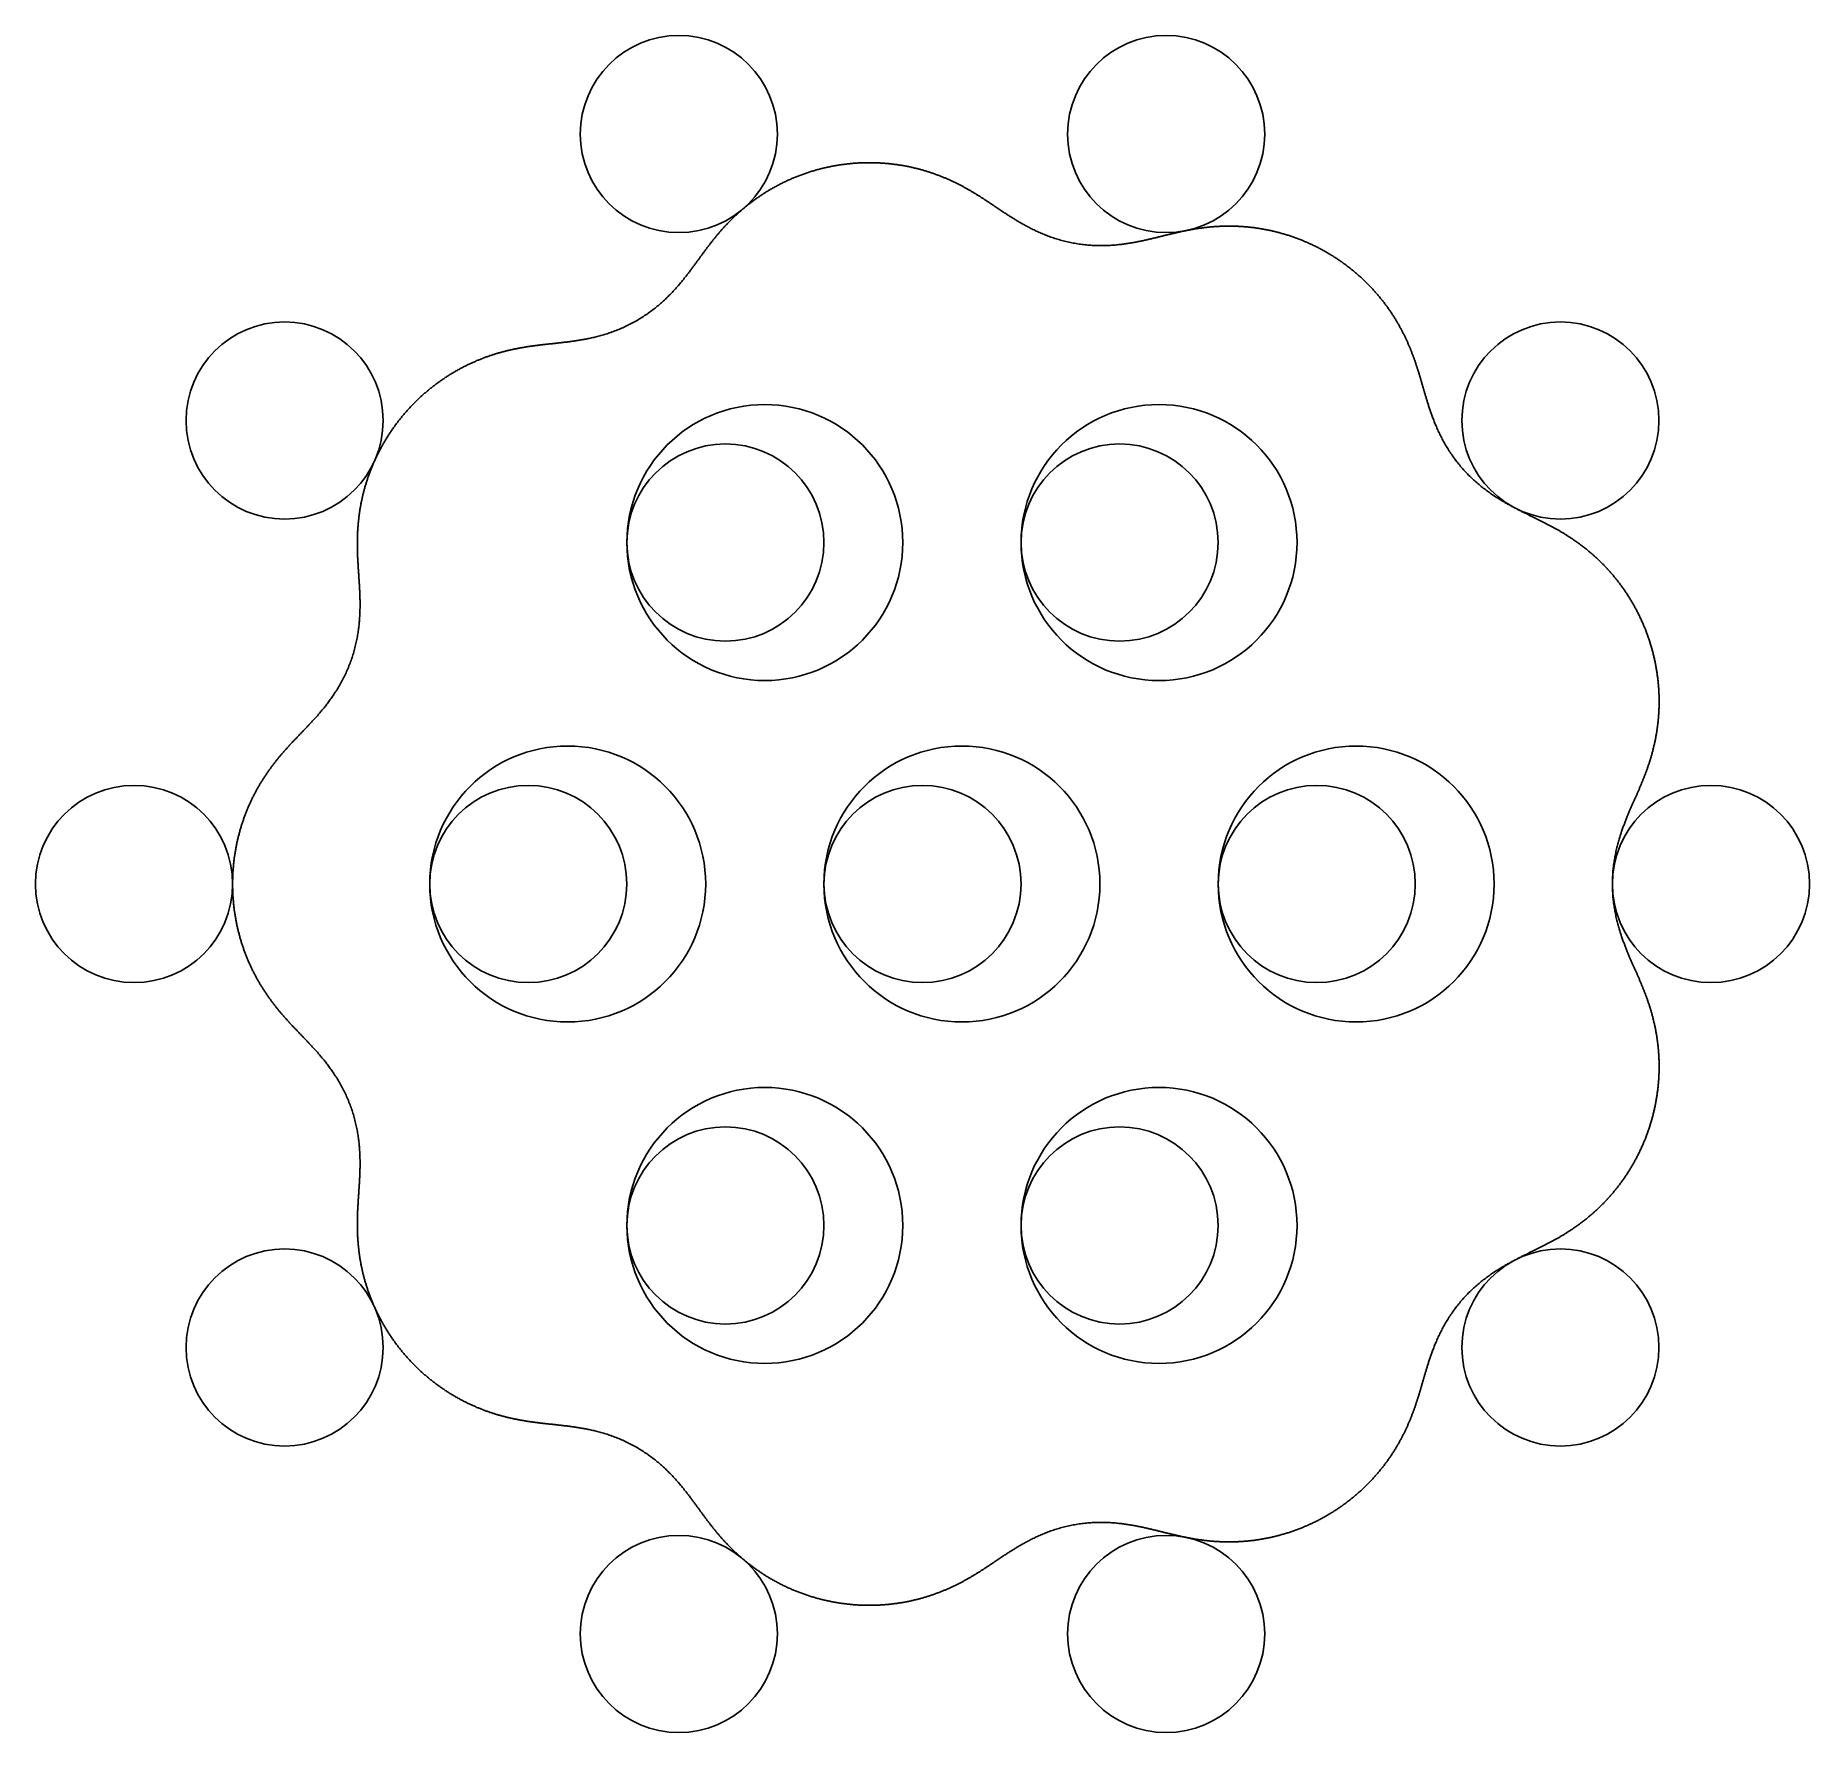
# Model space of a CAD drawing. Header units: millimetres. Extents: x -45 to 45, y -43 to 43.
import ezdxf

# ---------------------------------------------------------------- set-up
doc = ezdxf.new("R2010")
doc.units = ezdxf.units.MM
for name, color, linetype in [('Center', 8, 'Continuous'), ('Cycloid', 1, 'Continuous'), ('DriveCircle', 6, 'Continuous'), ('Eccentric', 5, 'Continuous'), ('Pins', 3, 'Continuous')]:
    doc.layers.add(name, color=color, linetype=linetype)

msp = doc.modelspace()

# ---------------------------------------------------------------- linework, layer by layer
at = {"layer": 'Center'}
for centre in [(-12.361, 38.042), (12.361, 38.042), (-32.361, 23.511), (32.361, 23.511), (-40, 0), (40, 0), (-32.361, -23.511), (32.361, -23.511), (-12.361, -38.042), (12.361, -38.042)]:
    msp.add_circle(centre, 5, dxfattribs=at)
at = {"layer": 'Cycloid'}
msp.add_lwpolyline([(35, 0), (35, 0.075), (35.002, 0.151), (35.003, 0.226), (35.006, 0.301), (35.009, 0.376), (35.014, 0.451), (35.018, 0.525), (35.024, 0.6), (35.03, 0.673), (35.037, 0.747), (35.045, 0.82), (35.053, 0.892), (35.062, 0.965), (35.071, 1.036), (35.082, 1.107), (35.092, 1.178), (35.104, 1.248), (35.115, 1.317), (35.128, 1.385), (35.14, 1.453), (35.154, 1.52), (35.167, 1.587), (35.181, 1.653), (35.196, 1.718), (35.211, 1.782), (35.226, 1.846), (35.241, 1.909), (35.257, 1.971), (35.273, 2.032), (35.29, 2.093), (35.306, 2.152), (35.323, 2.211), (35.34, 2.27), (35.357, 2.327), (35.375, 2.384), (35.392, 2.44), (35.41, 2.495), (35.428, 2.55), (35.445, 2.603), (35.463, 2.656), (35.481, 2.709), (35.499, 2.761), (35.517, 2.812), (35.535, 2.862), (35.553, 2.912), (35.572, 2.961), (35.59, 3.009), (35.608, 3.057), (35.626, 3.104), (35.644, 3.151), (35.662, 3.197), (35.68, 3.242), (35.698, 3.287), (35.716, 3.332), (35.734, 3.376), (35.751, 3.419), (35.769, 3.462), (35.787, 3.505), (35.804, 3.547), (35.822, 3.588), (35.839, 3.629), (35.857, 3.67), (35.874, 3.711), (35.891, 3.751), (35.908, 3.79), (35.925, 3.83), (35.942, 3.869), (35.959, 3.907), (35.976, 3.945), (35.993, 3.984), (36.009, 4.021), (36.026, 4.059), (36.042, 4.096), (36.058, 4.133), (36.075, 4.17), (36.091, 4.206), (36.107, 4.242), (36.123, 4.279), (36.139, 4.314), (36.154, 4.35), (36.17, 4.386), (36.186, 4.421), (36.201, 4.456), (36.217, 4.491), (36.232, 4.526), (36.248, 4.561), (36.263, 4.596), (36.278, 4.63), (36.293, 4.665), (36.308, 4.699), (36.323, 4.734), (36.338, 4.768), (36.353, 4.802), (36.367, 4.836), (36.382, 4.871), (36.396, 4.905), (36.411, 4.939), (36.425, 4.973), (36.44, 5.007), (36.454, 5.041), (36.468, 5.075), (36.482, 5.108), (36.496, 5.142), (36.51, 5.176), (36.524, 5.21), (36.538, 5.244), (36.551, 5.278), (36.565, 5.313), (36.579, 5.347), (36.592, 5.381), (36.606, 5.415), (36.619, 5.449), (36.632, 5.484), (36.645, 5.518), (36.658, 5.552), (36.672, 5.587), (36.684, 5.621), (36.697, 5.656), (36.71, 5.691), (36.723, 5.726), (36.736, 5.76), (36.748, 5.795), (36.761, 5.83), (36.773, 5.866), (36.785, 5.901), (36.798, 5.936), (36.81, 5.972), (36.822, 6.007), (36.834, 6.043), (36.846, 6.079), (36.858, 6.115), (36.869, 6.151), (36.881, 6.187), (36.892, 6.223), (36.904, 6.26), (36.915, 6.296), (36.926, 6.333), (36.938, 6.37), (36.949, 6.407), (36.96, 6.444), (36.97, 6.481), (36.981, 6.519), (36.992, 6.556), (37.002, 6.594), (37.013, 6.632), (37.023, 6.67), (37.033, 6.708), (37.043, 6.746), (37.053, 6.784), (37.063, 6.823), (37.073, 6.861), (37.082, 6.9), (37.092, 6.939), (37.101, 6.978), (37.11, 7.018), (37.12, 7.057), (37.129, 7.097), (37.137, 7.136), (37.146, 7.176), (37.155, 7.216), (37.163, 7.257), (37.171, 7.297), (37.179, 7.337), (37.187, 7.378), (37.195, 7.419), (37.203, 7.46), (37.211, 7.501), (37.218, 7.542), (37.225, 7.584), (37.232, 7.625), (37.239, 7.667), (37.246, 7.709), (37.253, 7.751), (37.259, 7.793), (37.265, 7.835), (37.272, 7.878), (37.278, 7.92), (37.283, 7.963), (37.289, 8.006), (37.294, 8.049), (37.3, 8.092), (37.305, 8.136), (37.31, 8.179), (37.314, 8.223), (37.319, 8.266), (37.323, 8.31), (37.328, 8.354), (37.332, 8.398), (37.335, 8.443), (37.339, 8.487), (37.342, 8.532), (37.346, 8.576), (37.349, 8.621), (37.351, 8.666), (37.354, 8.711), (37.356, 8.756), (37.359, 8.802), (37.361, 8.847), (37.363, 8.893), (37.364, 8.938), (37.366, 8.984), (37.367, 9.03), (37.368, 9.076), (37.368, 9.122), (37.369, 9.168), (37.369, 9.215), (37.369, 9.261), (37.369, 9.308), (37.369, 9.354), (37.368, 9.401), (37.368, 9.448), (37.367, 9.495), (37.365, 9.542), (37.364, 9.589), (37.362, 9.636), (37.36, 9.683), (37.358, 9.731), (37.356, 9.778), (37.353, 9.825), (37.35, 9.873), (37.347, 9.921), (37.344, 9.968), (37.34, 10.016), (37.336, 10.064), (37.332, 10.112), (37.328, 10.16), (37.324, 10.208), (37.319, 10.256), (37.314, 10.304), (37.309, 10.352), (37.303, 10.4), (37.297, 10.449), (37.291, 10.497), (37.285, 10.545), (37.279, 10.594), (37.272, 10.642), (37.265, 10.691), (37.258, 10.739), (37.25, 10.787), (37.242, 10.836), (37.234, 10.885), (37.226, 10.933), (37.218, 10.982), (37.209, 11.03), (37.2, 11.079), (37.191, 11.127), (37.181, 11.176), (37.172, 11.225), (37.162, 11.273), (37.151, 11.322), (37.141, 11.37), (37.13, 11.419), (37.119, 11.467), (37.108, 11.516), (37.096, 11.564), (37.085, 11.613), (37.073, 11.661), (37.061, 11.71), (37.048, 11.758), (37.035, 11.806), (37.022, 11.855), (37.009, 11.903), (36.996, 11.951), (36.982, 12), (36.968, 12.048), (36.954, 12.096), (36.939, 12.144), (36.924, 12.192), (36.909, 12.24), (36.894, 12.288), (36.879, 12.335), (36.863, 12.383), (36.847, 12.431), (36.831, 12.478), (36.815, 12.526), (36.798, 12.573), (36.781, 12.621), (36.764, 12.668), (36.746, 12.715), (36.729, 12.762), (36.711, 12.809), (36.693, 12.856), (36.675, 12.903), (36.656, 12.95), (36.637, 12.996), (36.618, 13.043), (36.599, 13.089), (36.58, 13.135), (36.56, 13.181), (36.54, 13.227), (36.52, 13.273), (36.499, 13.319), (36.479, 13.365), (36.458, 13.41), (36.437, 13.456), (36.416, 13.501), (36.394, 13.546), (36.373, 13.591), (36.351, 13.636), (36.329, 13.681), (36.306, 13.726), (36.284, 13.77), (36.261, 13.814), (36.238, 13.858), (36.215, 13.902), (36.192, 13.946), (36.169, 13.99), (36.145, 14.034), (36.121, 14.077), (36.097, 14.12), (36.073, 14.163), (36.048, 14.206), (36.023, 14.249), (35.999, 14.291), (35.974, 14.334), (35.948, 14.376), (35.923, 14.418), (35.898, 14.46), (35.872, 14.502), (35.846, 14.543), (35.82, 14.584), (35.794, 14.625), (35.767, 14.666), (35.741, 14.707), (35.714, 14.748), (35.687, 14.788), (35.66, 14.828), (35.633, 14.868), (35.606, 14.908), (35.578, 14.948), (35.551, 14.987), (35.523, 15.026), (35.495, 15.065), (35.467, 15.104), (35.439, 15.142), (35.41, 15.181), (35.382, 15.219), (35.353, 15.257), (35.325, 15.295), (35.296, 15.332), (35.267, 15.369), (35.238, 15.407), (35.208, 15.443), (35.179, 15.48), (35.15, 15.517), (35.12, 15.553), (35.09, 15.589), (35.061, 15.625), (35.031, 15.66), (35.001, 15.696), (34.971, 15.731), (34.941, 15.766), (34.91, 15.801), (34.88, 15.835), (34.85, 15.869), (34.819, 15.903), (34.788, 15.937), (34.758, 15.971), (34.727, 16.004), (34.696, 16.037), (34.665, 16.07), (34.634, 16.103), (34.603, 16.135), (34.572, 16.168), (34.541, 16.2), (34.509, 16.232), (34.478, 16.263), (34.446, 16.294), (34.415, 16.326), (34.383, 16.357), (34.352, 16.387), (34.32, 16.418), (34.289, 16.448), (34.257, 16.478), (34.225, 16.508), (34.193, 16.537), (34.161, 16.567), (34.129, 16.596), (34.097, 16.625), (34.066, 16.653), (34.034, 16.682), (34.001, 16.71), (33.969, 16.738), (33.937, 16.766), (33.905, 16.794), (33.873, 16.821), (33.841, 16.848), (33.809, 16.875), (33.776, 16.902), (33.744, 16.928), (33.712, 16.955), (33.68, 16.981), (33.647, 17.007), (33.615, 17.032), (33.583, 17.058), (33.551, 17.083), (33.518, 17.108), (33.486, 17.133), (33.454, 17.157), (33.421, 17.182), (33.389, 17.206), (33.357, 17.23), (33.324, 17.254), (33.292, 17.278), (33.26, 17.301), (33.228, 17.324), (33.195, 17.348), (33.163, 17.37), (33.131, 17.393), (33.098, 17.416), (33.066, 17.438), (33.034, 17.46), (33.002, 17.482), (32.969, 17.504), (32.937, 17.526), (32.905, 17.547), (32.873, 17.568), (32.84, 17.589), (32.808, 17.61), (32.776, 17.631), (32.744, 17.652), (32.712, 17.672), (32.679, 17.693), (32.647, 17.713), (32.615, 17.733), (32.583, 17.753), (32.551, 17.772), (32.519, 17.792), (32.487, 17.811), (32.454, 17.831), (32.422, 17.85), (32.39, 17.869), (32.358, 17.888), (32.326, 17.907), (32.294, 17.925), (32.262, 17.944), (32.23, 17.962), (32.197, 17.98), (32.165, 17.999), (32.133, 18.017), (32.101, 18.035), (32.069, 18.053), (32.037, 18.07), (32.004, 18.088), (31.972, 18.106), (31.94, 18.123), (31.908, 18.141), (31.875, 18.158), (31.843, 18.175), (31.81, 18.192), (31.778, 18.21), (31.745, 18.227), (31.713, 18.244), (31.68, 18.261), (31.648, 18.278), (31.615, 18.295), (31.582, 18.311), (31.549, 18.328), (31.516, 18.345), (31.483, 18.362), (31.45, 18.379), (31.417, 18.395), (31.384, 18.412), (31.351, 18.429), (31.317, 18.445), (31.284, 18.462), (31.25, 18.479), (31.216, 18.496), (31.182, 18.512), (31.148, 18.529), (31.114, 18.546), (31.08, 18.563), (31.045, 18.58), (31.01, 18.597), (30.976, 18.614), (30.941, 18.631), (30.905, 18.648), (30.87, 18.666), (30.835, 18.683), (30.799, 18.701), (30.763, 18.718), (30.727, 18.736), (30.69, 18.754), (30.654, 18.772), (30.617, 18.79), (30.58, 18.809), (30.542, 18.827), (30.505, 18.846), (30.467, 18.865), (30.429, 18.884), (30.39, 18.903), (30.351, 18.923), (30.312, 18.942), (30.273, 18.962), (30.233, 18.982), (30.193, 19.003), (30.153, 19.024), (30.112, 19.045), (30.071, 19.066), (30.03, 19.088), (29.988, 19.11), (29.946, 19.132), (29.903, 19.155), (29.861, 19.178), (29.817, 19.202), (29.774, 19.226), (29.73, 19.25), (29.685, 19.275), (29.64, 19.3), (29.595, 19.326), (29.55, 19.352), (29.504, 19.379), (29.457, 19.406), (29.41, 19.434), (29.363, 19.462), (29.315, 19.491), (29.267, 19.52), (29.219, 19.55), (29.17, 19.581), (29.121, 19.613), (29.071, 19.645), (29.021, 19.677), (28.971, 19.711), (28.92, 19.745), (28.869, 19.78), (28.818, 19.815), (28.766, 19.851), (28.714, 19.888), (28.662, 19.926), (28.61, 19.965), (28.557, 20.004), (28.504, 20.044), (28.451, 20.085), (28.398, 20.127), (28.345, 20.17), (28.291, 20.213), (28.238, 20.257), (28.184, 20.303), (28.131, 20.349), (28.077, 20.395), (28.024, 20.443), (27.971, 20.491), (27.917, 20.54), (27.864, 20.59), (27.811, 20.641), (27.759, 20.692), (27.706, 20.745), (27.654, 20.798), (27.603, 20.851), (27.551, 20.906), (27.5, 20.961), (27.45, 21.016), (27.4, 21.072), (27.35, 21.129), (27.301, 21.186), (27.253, 21.244), (27.205, 21.302), (27.158, 21.361), (27.111, 21.42), (27.065, 21.48), (27.02, 21.539), (26.975, 21.599), (26.932, 21.66), (26.889, 21.72), (26.846, 21.781), (26.805, 21.842), (26.764, 21.903), (26.724, 21.964), (26.685, 22.025), (26.647, 22.086), (26.61, 22.146), (26.573, 22.207), (26.537, 22.268), (26.502, 22.328), (26.468, 22.389), (26.434, 22.449), (26.402, 22.509), (26.37, 22.568), (26.339, 22.628), (26.309, 22.687), (26.279, 22.745), (26.25, 22.804), (26.222, 22.861), (26.195, 22.919), (26.168, 22.976), (26.142, 23.033), (26.117, 23.089), (26.092, 23.145), (26.068, 23.2), (26.044, 23.255), (26.022, 23.309), (25.999, 23.363), (25.978, 23.416), (25.956, 23.469), (25.936, 23.522), (25.916, 23.573), (25.896, 23.625), (25.877, 23.676), (25.858, 23.726), (25.84, 23.776), (25.822, 23.826), (25.805, 23.875), (25.788, 23.923), (25.771, 23.971), (25.755, 24.019), (25.739, 24.066), (25.723, 24.112), (25.708, 24.158), (25.693, 24.204), (25.678, 24.249), (25.664, 24.294), (25.65, 24.339), (25.636, 24.383), (25.622, 24.427), (25.609, 24.47), (25.595, 24.513), (25.582, 24.555), (25.569, 24.598), (25.557, 24.639), (25.544, 24.681), (25.532, 24.722), (25.52, 24.763), (25.508, 24.804), (25.496, 24.844), (25.484, 24.884), (25.473, 24.924), (25.461, 24.963), (25.45, 25.002), (25.439, 25.041), (25.427, 25.08), (25.416, 25.118), (25.405, 25.156), (25.394, 25.194), (25.383, 25.232), (25.372, 25.27), (25.362, 25.307), (25.351, 25.344), (25.34, 25.382), (25.329, 25.418), (25.319, 25.455), (25.308, 25.492), (25.297, 25.528), (25.287, 25.565), (25.276, 25.601), (25.266, 25.637), (25.255, 25.673), (25.244, 25.709), (25.234, 25.744), (25.223, 25.78), (25.212, 25.815), (25.201, 25.851), (25.191, 25.886), (25.18, 25.922), (25.169, 25.957), (25.158, 25.992), (25.147, 26.027), (25.136, 26.062), (25.125, 26.097), (25.114, 26.132), (25.103, 26.167), (25.091, 26.202), (25.08, 26.237), (25.069, 26.272), (25.057, 26.307), (25.046, 26.342), (25.034, 26.377), (25.022, 26.411), (25.01, 26.446), (24.998, 26.481), (24.986, 26.516), (24.974, 26.551), (24.962, 26.585), (24.95, 26.62), (24.937, 26.655), (24.925, 26.69), (24.912, 26.725), (24.899, 26.76), (24.886, 26.795), (24.873, 26.83), (24.86, 26.864), (24.847, 26.899), (24.833, 26.934), (24.82, 26.969), (24.806, 27.005), (24.792, 27.04), (24.778, 27.075), (24.764, 27.11), (24.75, 27.145), (24.735, 27.18), (24.721, 27.215), (24.706, 27.251), (24.691, 27.286), (24.676, 27.321), (24.661, 27.357), (24.645, 27.392), (24.63, 27.428), (24.614, 27.463), (24.598, 27.499), (24.582, 27.534), (24.566, 27.57), (24.549, 27.606), (24.533, 27.641), (24.516, 27.677), (24.499, 27.713), (24.482, 27.749), (24.465, 27.785), (24.447, 27.821), (24.429, 27.856), (24.411, 27.892), (24.393, 27.928), (24.375, 27.964), (24.357, 28.001), (24.338, 28.037), (24.319, 28.073), (24.3, 28.109), (24.281, 28.145), (24.261, 28.181), (24.241, 28.218), (24.222, 28.254), (24.201, 28.29), (24.181, 28.326), (24.161, 28.363), (24.14, 28.399), (24.119, 28.436), (24.098, 28.472), (24.076, 28.508), (24.055, 28.545), (24.033, 28.581), (24.011, 28.618), (23.988, 28.654), (23.966, 28.691), (23.943, 28.727), (23.92, 28.764), (23.897, 28.8), (23.874, 28.836), (23.85, 28.873), (23.826, 28.909), (23.802, 28.946), (23.778, 28.982), (23.753, 29.019), (23.729, 29.055), (23.704, 29.092), (23.678, 29.128), (23.653, 29.164), (23.627, 29.201), (23.601, 29.237), (23.575, 29.273), (23.549, 29.31), (23.522, 29.346), (23.495, 29.382), (23.468, 29.418), (23.441, 29.455), (23.413, 29.491), (23.386, 29.527), (23.358, 29.563), (23.329, 29.599), (23.301, 29.635), (23.272, 29.671), (23.243, 29.706), (23.214, 29.742), (23.184, 29.778), (23.155, 29.814), (23.125, 29.849), (23.095, 29.885), (23.064, 29.92), (23.034, 29.956), (23.003, 29.991), (22.972, 30.026), (22.941, 30.061), (22.909, 30.096), (22.877, 30.131), (22.845, 30.166), (22.813, 30.201), (22.781, 30.236), (22.748, 30.271), (22.715, 30.305), (22.682, 30.339), (22.649, 30.374), (22.615, 30.408), (22.581, 30.442), (22.547, 30.476), (22.513, 30.51), (22.479, 30.544), (22.444, 30.578), (22.409, 30.611), (22.374, 30.645), (22.339, 30.678), (22.303, 30.711), (22.267, 30.744), (22.231, 30.777), (22.195, 30.81), (22.159, 30.843), (22.122, 30.875), (22.086, 30.908), (22.049, 30.94), (22.011, 30.972), (21.974, 31.004), (21.936, 31.036), (21.898, 31.068), (21.86, 31.099), (21.822, 31.13), (21.784, 31.162), (21.745, 31.193), (21.706, 31.223), (21.667, 31.254), (21.628, 31.285), (21.589, 31.315), (21.549, 31.345), (21.51, 31.375), (21.47, 31.405), (21.43, 31.435), (21.39, 31.464), (21.349, 31.494), (21.308, 31.523), (21.268, 31.552), (21.227, 31.58), (21.186, 31.609), (21.144, 31.637), (21.103, 31.666), (21.061, 31.694), (21.02, 31.721), (20.978, 31.749), (20.936, 31.776), (20.893, 31.804), (20.851, 31.83), (20.809, 31.857), (20.766, 31.884), (20.723, 31.91), (20.68, 31.936), (20.637, 31.962), (20.594, 31.988), (20.551, 32.013), (20.507, 32.039), (20.464, 32.064), (20.42, 32.089), (20.376, 32.113), (20.332, 32.138), (20.288, 32.162), (20.244, 32.186), (20.2, 32.21), (20.155, 32.233), (20.111, 32.256), (20.066, 32.279), (20.021, 32.302), (19.977, 32.325), (19.932, 32.347), (19.887, 32.369), (19.842, 32.391), (19.796, 32.413), (19.751, 32.434), (19.706, 32.455), (19.66, 32.476), (19.615, 32.497), (19.569, 32.517), (19.524, 32.537), (19.478, 32.557), (19.432, 32.577), (19.386, 32.597), (19.34, 32.616), (19.295, 32.635), (19.249, 32.653), (19.202, 32.672), (19.156, 32.69), (19.11, 32.708), (19.064, 32.726), (19.018, 32.743), (18.971, 32.761), (18.925, 32.778), (18.879, 32.794), (18.832, 32.811), (18.786, 32.827), (18.74, 32.843), (18.693, 32.859), (18.647, 32.874), (18.6, 32.89), (18.554, 32.905), (18.507, 32.919), (18.461, 32.934), (18.414, 32.948), (18.368, 32.962), (18.321, 32.976), (18.275, 32.989), (18.228, 33.003), (18.181, 33.016), (18.135, 33.029), (18.089, 33.041), (18.042, 33.053), (17.996, 33.065), (17.949, 33.077), (17.903, 33.089), (17.856, 33.1), (17.81, 33.111), (17.764, 33.122), (17.717, 33.132), (17.671, 33.143), (17.625, 33.153), (17.579, 33.163), (17.533, 33.172), (17.487, 33.182), (17.441, 33.191), (17.395, 33.2), (17.349, 33.208), (17.303, 33.217), (17.257, 33.225), (17.211, 33.233), (17.166, 33.24), (17.12, 33.248), (17.075, 33.255), (17.029, 33.262), (16.984, 33.269), (16.938, 33.275), (16.893, 33.282), (16.848, 33.288), (16.803, 33.294), (16.758, 33.299), (16.713, 33.305), (16.668, 33.31), (16.623, 33.315), (16.579, 33.32), (16.534, 33.324), (16.49, 33.329), (16.445, 33.333), (16.401, 33.337), (16.357, 33.341), (16.313, 33.344), (16.269, 33.347), (16.225, 33.35), (16.181, 33.353), (16.138, 33.356), (16.094, 33.358), (16.051, 33.361), (16.007, 33.363), (15.964, 33.365), (15.921, 33.366), (15.878, 33.368), (15.835, 33.369), (15.792, 33.37), (15.75, 33.371), (15.707, 33.372), (15.665, 33.373), (15.623, 33.373), (15.581, 33.373), (15.538, 33.373), (15.497, 33.373), (15.455, 33.373), (15.413, 33.372), (15.372, 33.372), (15.33, 33.371), (15.289, 33.37), (15.248, 33.369), (15.207, 33.367), (15.166, 33.366), (15.125, 33.364), (15.084, 33.362), (15.044, 33.36), (15.003, 33.358), (14.963, 33.356), (14.923, 33.353), (14.883, 33.351), (14.843, 33.348), (14.803, 33.345), (14.764, 33.342), (14.724, 33.339), (14.685, 33.336), (14.646, 33.332), (14.606, 33.329), (14.567, 33.325), (14.529, 33.321), (14.49, 33.317), (14.451, 33.313), (14.413, 33.309), (14.374, 33.305), (14.336, 33.3), (14.298, 33.296), (14.26, 33.291), (14.222, 33.286), (14.184, 33.281), (14.146, 33.276), (14.108, 33.271), (14.071, 33.266), (14.033, 33.26), (13.996, 33.255), (13.959, 33.249), (13.922, 33.243), (13.885, 33.237), (13.848, 33.232), (13.811, 33.226), (13.774, 33.219), (13.737, 33.213), (13.701, 33.207), (13.664, 33.2), (13.628, 33.194), (13.591, 33.187), (13.555, 33.181), (13.519, 33.174), (13.482, 33.167), (13.446, 33.16), (13.41, 33.153), (13.374, 33.146), (13.338, 33.139), (13.302, 33.131), (13.266, 33.124), (13.23, 33.117), (13.194, 33.109), (13.158, 33.101), (13.122, 33.094), (13.086, 33.086), (13.051, 33.078), (13.015, 33.07), (12.979, 33.062), (12.943, 33.054), (12.907, 33.046), (12.871, 33.038), (12.835, 33.03), (12.799, 33.021), (12.763, 33.013), (12.727, 33.004), (12.691, 32.996), (12.654, 32.987), (12.618, 32.979), (12.581, 32.97), (12.545, 32.961), (12.508, 32.952), (12.472, 32.943), (12.435, 32.934), (12.398, 32.925), (12.361, 32.916), (12.323, 32.907), (12.286, 32.898), (12.248, 32.889), (12.211, 32.879), (12.173, 32.87), (12.135, 32.86), (12.096, 32.851), (12.058, 32.841), (12.019, 32.832), (11.98, 32.822), (11.941, 32.813), (11.901, 32.803), (11.861, 32.793), (11.821, 32.783), (11.781, 32.773), (11.74, 32.764), (11.699, 32.754), (11.658, 32.744), (11.616, 32.734), (11.574, 32.724), (11.532, 32.714), (11.489, 32.704), (11.446, 32.694), (11.402, 32.684), (11.358, 32.674), (11.313, 32.664), (11.268, 32.654), (11.223, 32.644), (11.177, 32.634), (11.131, 32.624), (11.084, 32.614), (11.036, 32.604), (10.988, 32.594), (10.94, 32.585), (10.891, 32.575), (10.841, 32.565), (10.791, 32.556), (10.74, 32.546), (10.688, 32.537), (10.636, 32.528), (10.583, 32.519), (10.53, 32.51), (10.476, 32.501), (10.421, 32.493), (10.365, 32.484), (10.309, 32.476), (10.252, 32.468), (10.195, 32.46), (10.137, 32.453), (10.078, 32.446), (10.018, 32.439), (9.958, 32.432), (9.896, 32.426), (9.835, 32.42), (9.772, 32.414), (9.709, 32.409), (9.645, 32.405), (9.58, 32.4), (9.515, 32.396), (9.449, 32.393), (9.382, 32.39), (9.315, 32.388), (9.247, 32.386), (9.178, 32.384), (9.109, 32.384), (9.039, 32.384), (8.969, 32.384), (8.898, 32.385), (8.827, 32.387), (8.755, 32.389), (8.683, 32.393), (8.61, 32.396), (8.537, 32.401), (8.464, 32.406), (8.391, 32.412), (8.317, 32.419), (8.243, 32.426), (8.169, 32.435), (8.094, 32.444), (8.02, 32.453), (7.945, 32.464), (7.871, 32.475), (7.796, 32.487), (7.722, 32.5), (7.648, 32.514), (7.574, 32.528), (7.5, 32.543), (7.427, 32.559), (7.353, 32.575), (7.281, 32.592), (7.208, 32.61), (7.136, 32.628), (7.065, 32.647), (6.993, 32.667), (6.923, 32.687), (6.853, 32.708), (6.784, 32.73), (6.715, 32.751), (6.647, 32.774), (6.579, 32.797), (6.512, 32.82), (6.446, 32.844), (6.381, 32.868), (6.316, 32.892), (6.253, 32.917), (6.19, 32.942), (6.127, 32.967), (6.066, 32.993), (6.005, 33.019), (5.945, 33.045), (5.886, 33.071), (5.828, 33.097), (5.77, 33.124), (5.714, 33.15), (5.658, 33.177), (5.603, 33.204), (5.548, 33.231), (5.495, 33.258), (5.442, 33.285), (5.39, 33.312), (5.339, 33.338), (5.288, 33.365), (5.238, 33.392), (5.189, 33.419), (5.141, 33.446), (5.093, 33.473), (5.046, 33.499), (5, 33.526), (4.954, 33.552), (4.909, 33.579), (4.865, 33.605), (4.821, 33.631), (4.777, 33.657), (4.735, 33.683), (4.692, 33.709), (4.651, 33.734), (4.61, 33.76), (4.569, 33.785), (4.529, 33.81), (4.489, 33.835), (4.45, 33.86), (4.411, 33.885), (4.373, 33.909), (4.335, 33.934), (4.298, 33.958), (4.261, 33.982), (4.224, 34.006), (4.187, 34.03), (4.151, 34.054), (4.116, 34.077), (4.08, 34.101), (4.045, 34.124), (4.01, 34.147), (3.976, 34.17), (3.942, 34.193), (3.908, 34.216), (3.874, 34.239), (3.84, 34.261), (3.807, 34.283), (3.774, 34.306), (3.741, 34.328), (3.708, 34.35), (3.676, 34.372), (3.643, 34.393), (3.611, 34.415), (3.579, 34.437), (3.547, 34.458), (3.515, 34.479), (3.483, 34.501), (3.452, 34.522), (3.42, 34.543), (3.389, 34.564), (3.357, 34.584), (3.326, 34.605), (3.295, 34.626), (3.264, 34.646), (3.233, 34.667), (3.201, 34.687), (3.17, 34.708), (3.139, 34.728), (3.108, 34.748), (3.077, 34.768), (3.046, 34.788), (3.015, 34.808), (2.984, 34.828), (2.953, 34.847), (2.922, 34.867), (2.891, 34.887), (2.86, 34.906), (2.829, 34.926), (2.798, 34.945), (2.767, 34.965), (2.736, 34.984), (2.704, 35.003), (2.673, 35.022), (2.642, 35.041), (2.61, 35.06), (2.579, 35.079), (2.547, 35.098), (2.515, 35.117), (2.483, 35.136), (2.452, 35.154), (2.42, 35.173), (2.387, 35.192), (2.355, 35.21), (2.323, 35.229), (2.291, 35.247), (2.258, 35.265), (2.225, 35.284), (2.193, 35.302), (2.16, 35.32), (2.127, 35.338), (2.094, 35.356), (2.061, 35.374), (2.027, 35.392), (1.994, 35.41), (1.96, 35.427), (1.926, 35.445), (1.892, 35.463), (1.858, 35.48), (1.824, 35.498), (1.79, 35.515), (1.755, 35.532), (1.721, 35.549), (1.686, 35.567), (1.651, 35.584), (1.616, 35.601), (1.58, 35.617), (1.545, 35.634), (1.509, 35.651), (1.474, 35.668), (1.438, 35.684), (1.402, 35.701), (1.365, 35.717), (1.329, 35.733), (1.292, 35.749), (1.256, 35.766), (1.219, 35.782), (1.182, 35.797), (1.144, 35.813), (1.107, 35.829), (1.069, 35.844), (1.032, 35.86), (0.994, 35.875), (0.955, 35.891), (0.917, 35.906), (0.879, 35.921), (0.84, 35.936), (0.801, 35.951), (0.762, 35.965), (0.723, 35.98), (0.684, 35.994), (0.644, 36.009), (0.604, 36.023), (0.564, 36.037), (0.524, 36.051), (0.484, 36.065), (0.444, 36.078), (0.403, 36.092), (0.362, 36.105), (0.321, 36.118), (0.28, 36.132), (0.239, 36.144), (0.197, 36.157), (0.156, 36.17), (0.114, 36.183), (0.072, 36.195), (0.03, 36.207), (-0.012, 36.219), (-0.055, 36.231), (-0.098, 36.243), (-0.14, 36.254), (-0.183, 36.266), (-0.226, 36.277), (-0.27, 36.288), (-0.313, 36.299), (-0.357, 36.31), (-0.401, 36.32), (-0.445, 36.331), (-0.489, 36.341), (-0.533, 36.351), (-0.577, 36.361), (-0.622, 36.371), (-0.667, 36.38), (-0.711, 36.389), (-0.756, 36.398), (-0.802, 36.407), (-0.847, 36.416), (-0.892, 36.425), (-0.938, 36.433), (-0.984, 36.441), (-1.03, 36.449), (-1.076, 36.457), (-1.122, 36.464), (-1.168, 36.472), (-1.214, 36.479), (-1.261, 36.486), (-1.307, 36.492), (-1.354, 36.499), (-1.401, 36.505), (-1.448, 36.511), (-1.495, 36.517), (-1.542, 36.523), (-1.59, 36.528), (-1.637, 36.533), (-1.685, 36.538), (-1.733, 36.543), (-1.78, 36.548), (-1.828, 36.552), (-1.876, 36.556), (-1.924, 36.56), (-1.972, 36.564), (-2.021, 36.567), (-2.069, 36.57), (-2.118, 36.573), (-2.166, 36.576), (-2.215, 36.578), (-2.263, 36.58), (-2.312, 36.582), (-2.361, 36.584), (-2.41, 36.586), (-2.459, 36.587), (-2.508, 36.588), (-2.557, 36.589), (-2.606, 36.589), (-2.655, 36.59), (-2.705, 36.59), (-2.754, 36.589), (-2.804, 36.589), (-2.853, 36.588), (-2.902, 36.587), (-2.952, 36.586), (-3.002, 36.585), (-3.051, 36.583), (-3.101, 36.581), (-3.151, 36.579), (-3.2, 36.577), (-3.25, 36.574), (-3.3, 36.571), (-3.35, 36.568), (-3.399, 36.564), (-3.449, 36.561), (-3.499, 36.557), (-3.549, 36.553), (-3.599, 36.548), (-3.649, 36.544), (-3.698, 36.539), (-3.748, 36.533), (-3.798, 36.528), (-3.848, 36.522), (-3.898, 36.516), (-3.948, 36.51), (-3.997, 36.504), (-4.047, 36.497), (-4.097, 36.49), (-4.147, 36.483), (-4.196, 36.475), (-4.246, 36.468), (-4.296, 36.46), (-4.345, 36.452), (-4.395, 36.443), (-4.444, 36.434), (-4.494, 36.426), (-4.543, 36.416), (-4.593, 36.407), (-4.642, 36.397), (-4.691, 36.387), (-4.74, 36.377), (-4.789, 36.367), (-4.839, 36.356), (-4.888, 36.345), (-4.936, 36.334), (-4.985, 36.322), (-5.034, 36.311), (-5.083, 36.299), (-5.131, 36.287), (-5.18, 36.274), (-5.228, 36.262), (-5.277, 36.249), (-5.325, 36.236), (-5.373, 36.223), (-5.421, 36.209), (-5.469, 36.195), (-5.517, 36.181), (-5.565, 36.167), (-5.613, 36.153), (-5.66, 36.138), (-5.708, 36.123), (-5.755, 36.108), (-5.802, 36.093), (-5.849, 36.077), (-5.896, 36.061), (-5.943, 36.045), (-5.99, 36.029), (-6.037, 36.013), (-6.083, 35.996), (-6.129, 35.979), (-6.176, 35.962), (-6.222, 35.945), (-6.268, 35.927), (-6.313, 35.909), (-6.359, 35.892), (-6.404, 35.873), (-6.45, 35.855), (-6.495, 35.837), (-6.54, 35.818), (-6.585, 35.799), (-6.63, 35.78), (-6.674, 35.761), (-6.719, 35.741), (-6.763, 35.722), (-6.807, 35.702), (-6.851, 35.682), (-6.894, 35.661), (-6.938, 35.641), (-6.981, 35.62), (-7.025, 35.6), (-7.068, 35.579), (-7.111, 35.558), (-7.153, 35.537), (-7.196, 35.515), (-7.238, 35.494), (-7.28, 35.472), (-7.322, 35.45), (-7.364, 35.428), (-7.405, 35.406), (-7.447, 35.383), (-7.488, 35.361), (-7.529, 35.338), (-7.57, 35.315), (-7.61, 35.292), (-7.651, 35.269), (-7.691, 35.246), (-7.731, 35.222), (-7.771, 35.199), (-7.811, 35.175), (-7.85, 35.151), (-7.889, 35.128), (-7.928, 35.103), (-7.967, 35.079), (-8.006, 35.055), (-8.044, 35.031), (-8.082, 35.006), (-8.12, 34.981), (-8.158, 34.957), (-8.196, 34.932), (-8.233, 34.907), (-8.27, 34.882), (-8.307, 34.856), (-8.344, 34.831), (-8.38, 34.806), (-8.417, 34.78), (-8.453, 34.755), (-8.489, 34.729), (-8.524, 34.703), (-8.56, 34.677), (-8.595, 34.651), (-8.63, 34.625), (-8.665, 34.599), (-8.7, 34.573), (-8.734, 34.547), (-8.768, 34.52), (-8.802, 34.494), (-8.836, 34.467), (-8.87, 34.441), (-8.903, 34.414), (-8.936, 34.387), (-8.969, 34.36), (-9.002, 34.334), (-9.034, 34.307), (-9.067, 34.28), (-9.099, 34.253), (-9.131, 34.226), (-9.162, 34.199), (-9.194, 34.171), (-9.225, 34.144), (-9.256, 34.117), (-9.287, 34.089), (-9.318, 34.062), (-9.348, 34.035), (-9.378, 34.007), (-9.408, 33.98), (-9.438, 33.952), (-9.468, 33.925), (-9.497, 33.897), (-9.527, 33.869), (-9.556, 33.842), (-9.585, 33.814), (-9.613, 33.786), (-9.642, 33.758), (-9.67, 33.731), (-9.698, 33.703), (-9.726, 33.675), (-9.754, 33.647), (-9.782, 33.619), (-9.809, 33.591), (-9.836, 33.563), (-9.863, 33.535), (-9.89, 33.507), (-9.917, 33.479), (-9.943, 33.451), (-9.97, 33.423), (-9.996, 33.395), (-10.022, 33.367), (-10.048, 33.339), (-10.074, 33.311), (-10.099, 33.283), (-10.125, 33.254), (-10.15, 33.226), (-10.175, 33.198), (-10.2, 33.17), (-10.225, 33.142), (-10.25, 33.113), (-10.274, 33.085), (-10.299, 33.057), (-10.323, 33.028), (-10.347, 33), (-10.371, 32.972), (-10.395, 32.943), (-10.419, 32.915), (-10.443, 32.886), (-10.466, 32.858), (-10.49, 32.829), (-10.513, 32.801), (-10.536, 32.772), (-10.56, 32.744), (-10.583, 32.715), (-10.606, 32.686), (-10.629, 32.658), (-10.651, 32.629), (-10.674, 32.6), (-10.697, 32.571), (-10.719, 32.542), (-10.742, 32.513), (-10.765, 32.484), (-10.787, 32.455), (-10.809, 32.426), (-10.832, 32.397), (-10.854, 32.368), (-10.877, 32.339), (-10.899, 32.309), (-10.921, 32.28), (-10.943, 32.25), (-10.966, 32.221), (-10.988, 32.191), (-11.01, 32.161), (-11.032, 32.131), (-11.055, 32.101), (-11.077, 32.071), (-11.099, 32.041), (-11.121, 32.011), (-11.144, 31.981), (-11.166, 31.95), (-11.189, 31.919), (-11.211, 31.889), (-11.234, 31.858), (-11.257, 31.827), (-11.279, 31.796), (-11.302, 31.764), (-11.325, 31.733), (-11.348, 31.701), (-11.372, 31.669), (-11.395, 31.637), (-11.418, 31.605), (-11.442, 31.573), (-11.466, 31.54), (-11.49, 31.507), (-11.514, 31.474), (-11.538, 31.441), (-11.563, 31.408), (-11.588, 31.374), (-11.613, 31.34), (-11.638, 31.306), (-11.663, 31.272), (-11.689, 31.237), (-11.715, 31.203), (-11.741, 31.168), (-11.768, 31.132), (-11.794, 31.097), (-11.822, 31.061), (-11.849, 31.025), (-11.877, 30.988), (-11.905, 30.951), (-11.934, 30.914), (-11.963, 30.877), (-11.992, 30.84), (-12.022, 30.802), (-12.052, 30.763), (-12.083, 30.725), (-12.114, 30.686), (-12.146, 30.647), (-12.178, 30.607), (-12.211, 30.567), (-12.244, 30.527), (-12.278, 30.487), (-12.312, 30.446), (-12.347, 30.405), (-12.383, 30.364), (-12.419, 30.322), (-12.456, 30.28), (-12.493, 30.238), (-12.531, 30.195), (-12.57, 30.153), (-12.61, 30.11), (-12.65, 30.066), (-12.691, 30.023), (-12.732, 29.979), (-12.775, 29.935), (-12.818, 29.891), (-12.862, 29.846), (-12.907, 29.802), (-12.952, 29.757), (-12.999, 29.712), (-13.046, 29.667), (-13.094, 29.622), (-13.143, 29.577), (-13.193, 29.532), (-13.243, 29.487), (-13.294, 29.442), (-13.347, 29.397), (-13.399, 29.352), (-13.453, 29.307), (-13.508, 29.262), (-13.563, 29.218), (-13.619, 29.174), (-13.676, 29.129), (-13.734, 29.086), (-13.793, 29.042), (-13.852, 28.999), (-13.912, 28.956), (-13.972, 28.913), (-14.034, 28.871), (-14.096, 28.83), (-14.158, 28.789), (-14.221, 28.748), (-14.285, 28.708), (-14.349, 28.669), (-14.413, 28.63), (-14.478, 28.591), (-14.544, 28.554), (-14.609, 28.517), (-14.675, 28.481), (-14.742, 28.445), (-14.808, 28.41), (-14.875, 28.376), (-14.942, 28.343), (-15.009, 28.31), (-15.076, 28.279), (-15.143, 28.248), (-15.21, 28.218), (-15.277, 28.188), (-15.344, 28.16), (-15.411, 28.132), (-15.477, 28.105), (-15.544, 28.079), (-15.61, 28.053), (-15.676, 28.028), (-15.742, 28.004), (-15.807, 27.981), (-15.872, 27.959), (-15.937, 27.937), (-16.001, 27.916), (-16.065, 27.896), (-16.128, 27.877), (-16.191, 27.858), (-16.253, 27.84), (-16.315, 27.822), (-16.376, 27.805), (-16.437, 27.789), (-16.497, 27.773), (-16.557, 27.758), (-16.616, 27.743), (-16.675, 27.729), (-16.733, 27.716), (-16.79, 27.703), (-16.847, 27.69), (-16.903, 27.678), (-16.959, 27.667), (-17.014, 27.655), (-17.068, 27.645), (-17.122, 27.634), (-17.176, 27.624), (-17.229, 27.615), (-17.281, 27.605), (-17.333, 27.596), (-17.384, 27.588), (-17.434, 27.579), (-17.485, 27.571), (-17.534, 27.564), (-17.583, 27.556), (-17.632, 27.549), (-17.68, 27.542), (-17.727, 27.535), (-17.775, 27.529), (-17.821, 27.522), (-17.867, 27.516), (-17.913, 27.51), (-17.959, 27.504), (-18.004, 27.498), (-18.048, 27.493), (-18.092, 27.487), (-18.136, 27.482), (-18.179, 27.477), (-18.222, 27.472), (-18.265, 27.467), (-18.307, 27.462), (-18.349, 27.457), (-18.391, 27.453), (-18.432, 27.448), (-18.473, 27.444), (-18.514, 27.439), (-18.555, 27.435), (-18.595, 27.43), (-18.635, 27.426), (-18.675, 27.422), (-18.714, 27.418), (-18.754, 27.413), (-18.793, 27.409), (-18.832, 27.405), (-18.87, 27.401), (-18.909, 27.397), (-18.947, 27.393), (-18.985, 27.388), (-19.023, 27.384), (-19.061, 27.38), (-19.099, 27.376), (-19.137, 27.372), (-19.174, 27.368), (-19.211, 27.363), (-19.249, 27.359), (-19.286, 27.355), (-19.323, 27.351), (-19.36, 27.346), (-19.397, 27.342), (-19.433, 27.337), (-19.47, 27.333), (-19.507, 27.328), (-19.543, 27.324), (-19.58, 27.319), (-19.616, 27.314), (-19.653, 27.31), (-19.689, 27.305), (-19.726, 27.3), (-19.762, 27.295), (-19.799, 27.29), (-19.835, 27.285), (-19.871, 27.28), (-19.908, 27.274), (-19.944, 27.269), (-19.98, 27.264), (-20.016, 27.258), (-20.053, 27.252), (-20.089, 27.247), (-20.126, 27.241), (-20.162, 27.235), (-20.198, 27.229), (-20.235, 27.223), (-20.271, 27.217), (-20.308, 27.21), (-20.344, 27.204), (-20.381, 27.197), (-20.417, 27.191), (-20.454, 27.184), (-20.491, 27.177), (-20.528, 27.17), (-20.564, 27.163), (-20.601, 27.155), (-20.638, 27.148), (-20.675, 27.14), (-20.712, 27.133), (-20.749, 27.125), (-20.786, 27.117), (-20.824, 27.109), (-20.861, 27.1), (-20.898, 27.092), (-20.935, 27.083), (-20.973, 27.075), (-21.01, 27.066), (-21.048, 27.057), (-21.086, 27.048), (-21.123, 27.038), (-21.161, 27.029), (-21.199, 27.019), (-21.237, 27.009), (-21.275, 26.999), (-21.313, 26.989), (-21.351, 26.979), (-21.389, 26.968), (-21.428, 26.958), (-21.466, 26.947), (-21.504, 26.936), (-21.543, 26.925), (-21.581, 26.913), (-21.62, 26.902), (-21.659, 26.89), (-21.697, 26.878), (-21.736, 26.866), (-21.775, 26.853), (-21.814, 26.841), (-21.853, 26.828), (-21.892, 26.815), (-21.931, 26.802), (-21.97, 26.789), (-22.009, 26.775), (-22.049, 26.761), (-22.088, 26.747), (-22.128, 26.733), (-22.167, 26.719), (-22.207, 26.704), (-22.246, 26.69), (-22.286, 26.675), (-22.325, 26.659), (-22.365, 26.644), (-22.405, 26.628), (-22.445, 26.613), (-22.485, 26.597), (-22.525, 26.58), (-22.565, 26.564), (-22.605, 26.547), (-22.645, 26.53), (-22.685, 26.513), (-22.725, 26.495), (-22.765, 26.478), (-22.805, 26.46), (-22.845, 26.442), (-22.885, 26.424), (-22.926, 26.405), (-22.966, 26.386), (-23.006, 26.367), (-23.046, 26.348), (-23.087, 26.329), (-23.127, 26.309), (-23.167, 26.289), (-23.208, 26.269), (-23.248, 26.248), (-23.288, 26.228), (-23.329, 26.207), (-23.369, 26.186), (-23.409, 26.164), (-23.45, 26.143), (-23.49, 26.121), (-23.53, 26.099), (-23.571, 26.076), (-23.611, 26.054), (-23.651, 26.031), (-23.692, 26.008), (-23.732, 25.985), (-23.772, 25.961), (-23.812, 25.937), (-23.852, 25.913), (-23.893, 25.889), (-23.933, 25.865), (-23.973, 25.84), (-24.013, 25.815), (-24.053, 25.79), (-24.093, 25.764), (-24.133, 25.739), (-24.172, 25.713), (-24.212, 25.686), (-24.252, 25.66), (-24.292, 25.633), (-24.331, 25.606), (-24.371, 25.579), (-24.41, 25.552), (-24.45, 25.524), (-24.489, 25.496), (-24.528, 25.468), (-24.567, 25.44), (-24.607, 25.412), (-24.646, 25.383), (-24.684, 25.354), (-24.723, 25.324), (-24.762, 25.295), (-24.801, 25.265), (-24.839, 25.235), (-24.878, 25.205), (-24.916, 25.175), (-24.955, 25.144), (-24.993, 25.113), (-25.031, 25.082), (-25.069, 25.051), (-25.107, 25.019), (-25.144, 24.987), (-25.182, 24.955), (-25.219, 24.923), (-25.257, 24.891), (-25.294, 24.858), (-25.331, 24.825), (-25.368, 24.792), (-25.405, 24.759), (-25.442, 24.725), (-25.478, 24.692), (-25.515, 24.658), (-25.551, 24.624), (-25.587, 24.589), (-25.623, 24.555), (-25.659, 24.52), (-25.695, 24.485), (-25.731, 24.45), (-25.766, 24.415), (-25.801, 24.379), (-25.836, 24.343), (-25.871, 24.307), (-25.906, 24.271), (-25.941, 24.235), (-25.975, 24.199), (-26.009, 24.162), (-26.043, 24.125), (-26.077, 24.088), (-26.111, 24.051), (-26.144, 24.013), (-26.178, 23.976), (-26.211, 23.938), (-26.244, 23.9), (-26.277, 23.862), (-26.309, 23.824), (-26.342, 23.785), (-26.374, 23.747), (-26.406, 23.708), (-26.438, 23.669), (-26.47, 23.63), (-26.501, 23.591), (-26.532, 23.551), (-26.563, 23.512), (-26.594, 23.472), (-26.625, 23.432), (-26.655, 23.392), (-26.685, 23.352), (-26.715, 23.312), (-26.745, 23.272), (-26.775, 23.231), (-26.804, 23.191), (-26.833, 23.15), (-26.862, 23.109), (-26.891, 23.068), (-26.919, 23.027), (-26.947, 22.986), (-26.975, 22.944), (-27.003, 22.903), (-27.031, 22.861), (-27.058, 22.82), (-27.085, 22.778), (-27.112, 22.736), (-27.139, 22.694), (-27.165, 22.652), (-27.191, 22.61), (-27.217, 22.568), (-27.243, 22.525), (-27.268, 22.483), (-27.294, 22.44), (-27.319, 22.398), (-27.343, 22.355), (-27.368, 22.312), (-27.392, 22.269), (-27.416, 22.227), (-27.44, 22.184), (-27.464, 22.141), (-27.487, 22.098), (-27.51, 22.054), (-27.533, 22.011), (-27.555, 21.968), (-27.578, 21.925), (-27.6, 21.881), (-27.622, 21.838), (-27.643, 21.794), (-27.665, 21.751), (-27.686, 21.707), (-27.707, 21.664), (-27.727, 21.62), (-27.748, 21.577), (-27.768, 21.533), (-27.788, 21.489), (-27.807, 21.446), (-27.827, 21.402), (-27.846, 21.358), (-27.865, 21.315), (-27.883, 21.271), (-27.902, 21.227), (-27.92, 21.183), (-27.938, 21.14), (-27.955, 21.096), (-27.973, 21.052), (-27.99, 21.008), (-28.007, 20.965), (-28.024, 20.921), (-28.04, 20.877), (-28.056, 20.834), (-28.072, 20.79), (-28.088, 20.746), (-28.104, 20.703), (-28.119, 20.659), (-28.134, 20.615), (-28.149, 20.572), (-28.163, 20.528), (-28.177, 20.485), (-28.192, 20.441), (-28.205, 20.398), (-28.219, 20.355), (-28.232, 20.311), (-28.245, 20.268), (-28.258, 20.225), (-28.271, 20.182), (-28.283, 20.138), (-28.296, 20.095), (-28.308, 20.052), (-28.319, 20.009), (-28.331, 19.967), (-28.342, 19.924), (-28.353, 19.881), (-28.364, 19.838), (-28.375, 19.795), (-28.385, 19.753), (-28.395, 19.71), (-28.405, 19.668), (-28.415, 19.626), (-28.425, 19.583), (-28.434, 19.541), (-28.443, 19.499), (-28.452, 19.457), (-28.461, 19.415), (-28.469, 19.373), (-28.478, 19.331), (-28.486, 19.289), (-28.494, 19.248), (-28.501, 19.206), (-28.509, 19.165), (-28.516, 19.123), (-28.523, 19.082), (-28.53, 19.041), (-28.537, 19), (-28.543, 18.959), (-28.55, 18.918), (-28.556, 18.877), (-28.562, 18.836), (-28.568, 18.796), (-28.573, 18.755), (-28.579, 18.715), (-28.584, 18.674), (-28.589, 18.634), (-28.594, 18.594), (-28.599, 18.554), (-28.603, 18.514), (-28.608, 18.474), (-28.612, 18.434), (-28.616, 18.395), (-28.62, 18.355), (-28.624, 18.316), (-28.627, 18.276), (-28.63, 18.237), (-28.634, 18.198), (-28.637, 18.159), (-28.64, 18.12), (-28.643, 18.081), (-28.645, 18.042), (-28.648, 18.004), (-28.65, 17.965), (-28.652, 17.927), (-28.655, 17.888), (-28.656, 17.85), (-28.658, 17.812), (-28.66, 17.774), (-28.662, 17.736), (-28.663, 17.698), (-28.664, 17.66), (-28.665, 17.622), (-28.666, 17.584), (-28.667, 17.547), (-28.668, 17.509), (-28.669, 17.472), (-28.669, 17.434), (-28.67, 17.397), (-28.67, 17.359), (-28.67, 17.322), (-28.671, 17.285), (-28.671, 17.248), (-28.671, 17.211), (-28.67, 17.174), (-28.67, 17.137), (-28.67, 17.1), (-28.669, 17.063), (-28.669, 17.026), (-28.668, 16.99), (-28.667, 16.953), (-28.666, 16.916), (-28.665, 16.879), (-28.664, 16.843), (-28.663, 16.806), (-28.662, 16.769), (-28.661, 16.733), (-28.659, 16.696), (-28.658, 16.659), (-28.657, 16.623), (-28.655, 16.586), (-28.653, 16.549), (-28.652, 16.512), (-28.65, 16.476), (-28.648, 16.439), (-28.646, 16.402), (-28.644, 16.365), (-28.642, 16.328), (-28.64, 16.291), (-28.638, 16.254), (-28.636, 16.216), (-28.634, 16.179), (-28.631, 16.142), (-28.629, 16.104), (-28.627, 16.067), (-28.624, 16.029), (-28.622, 15.991), (-28.619, 15.953), (-28.617, 15.915), (-28.614, 15.877), (-28.612, 15.838), (-28.609, 15.799), (-28.606, 15.761), (-28.604, 15.722), (-28.601, 15.682), (-28.598, 15.643), (-28.596, 15.603), (-28.593, 15.563), (-28.59, 15.523), (-28.588, 15.483), (-28.585, 15.442), (-28.582, 15.401), (-28.579, 15.36), (-28.577, 15.319), (-28.574, 15.277), (-28.572, 15.235), (-28.569, 15.192), (-28.566, 15.149), (-28.564, 15.106), (-28.561, 15.063), (-28.559, 15.019), (-28.557, 14.974), (-28.554, 14.93), (-28.552, 14.884), (-28.55, 14.839), (-28.548, 14.793), (-28.546, 14.746), (-28.544, 14.699), (-28.543, 14.652), (-28.541, 14.604), (-28.54, 14.555), (-28.538, 14.506), (-28.537, 14.457), (-28.536, 14.406), (-28.535, 14.356), (-28.535, 14.305), (-28.534, 14.253), (-28.534, 14.2), (-28.534, 14.147), (-28.534, 14.094), (-28.535, 14.039), (-28.536, 13.984), (-28.537, 13.929), (-28.538, 13.873), (-28.54, 13.816), (-28.542, 13.759), (-28.544, 13.701), (-28.547, 13.642), (-28.55, 13.582), (-28.554, 13.522), (-28.558, 13.462), (-28.563, 13.4), (-28.568, 13.338), (-28.573, 13.276), (-28.579, 13.212), (-28.585, 13.149), (-28.592, 13.084), (-28.6, 13.019), (-28.608, 12.953), (-28.617, 12.887), (-28.626, 12.82), (-28.636, 12.753), (-28.647, 12.685), (-28.659, 12.617), (-28.671, 12.548), (-28.683, 12.479), (-28.697, 12.409), (-28.711, 12.339), (-28.726, 12.269), (-28.742, 12.199), (-28.758, 12.128), (-28.775, 12.057), (-28.793, 11.985), (-28.812, 11.914), (-28.832, 11.842), (-28.852, 11.771), (-28.873, 11.699), (-28.895, 11.627), (-28.918, 11.556), (-28.941, 11.484), (-28.965, 11.413), (-28.99, 11.342), (-29.016, 11.271), (-29.042, 11.2), (-29.069, 11.13), (-29.097, 11.06), (-29.125, 10.99), (-29.154, 10.921), (-29.183, 10.852), (-29.214, 10.784), (-29.244, 10.716), (-29.276, 10.649), (-29.307, 10.583), (-29.34, 10.517), (-29.372, 10.452), (-29.405, 10.387), (-29.439, 10.323), (-29.473, 10.26), (-29.507, 10.198), (-29.542, 10.136), (-29.576, 10.075), (-29.611, 10.015), (-29.647, 9.956), (-29.682, 9.897), (-29.718, 9.84), (-29.754, 9.783), (-29.789, 9.727), (-29.825, 9.672), (-29.861, 9.617), (-29.898, 9.564), (-29.934, 9.511), (-29.97, 9.459), (-30.006, 9.408), (-30.042, 9.358), (-30.078, 9.308), (-30.114, 9.26), (-30.15, 9.212), (-30.185, 9.164), (-30.221, 9.118), (-30.256, 9.072), (-30.291, 9.027), (-30.327, 8.983), (-30.361, 8.939), (-30.396, 8.896), (-30.431, 8.854), (-30.465, 8.812), (-30.499, 8.771), (-30.533, 8.731), (-30.567, 8.691), (-30.601, 8.652), (-30.634, 8.613), (-30.667, 8.575), (-30.7, 8.538), (-30.733, 8.501), (-30.765, 8.464), (-30.797, 8.428), (-30.829, 8.393), (-30.861, 8.358), (-30.892, 8.323), (-30.924, 8.289), (-30.955, 8.255), (-30.986, 8.222), (-31.016, 8.189), (-31.047, 8.156), (-31.077, 8.124), (-31.107, 8.092), (-31.137, 8.06), (-31.166, 8.029), (-31.196, 7.998), (-31.225, 7.967), (-31.254, 7.936), (-31.283, 7.906), (-31.311, 7.876), (-31.34, 7.846), (-31.368, 7.817), (-31.396, 7.788), (-31.424, 7.759), (-31.452, 7.73), (-31.48, 7.701), (-31.507, 7.672), (-31.534, 7.644), (-31.562, 7.616), (-31.589, 7.588), (-31.615, 7.56), (-31.642, 7.532), (-31.669, 7.504), (-31.695, 7.476), (-31.722, 7.449), (-31.748, 7.421), (-31.774, 7.394), (-31.8, 7.366), (-31.826, 7.339), (-31.852, 7.312), (-31.878, 7.285), (-31.903, 7.258), (-31.929, 7.231), (-31.954, 7.204), (-31.98, 7.176), (-32.005, 7.149), (-32.03, 7.122), (-32.055, 7.095), (-32.081, 7.068), (-32.105, 7.041), (-32.13, 7.014), (-32.155, 6.987), (-32.18, 6.96), (-32.205, 6.933), (-32.229, 6.906), (-32.254, 6.878), (-32.278, 6.851), (-32.303, 6.824), (-32.327, 6.796), (-32.352, 6.769), (-32.376, 6.741), (-32.4, 6.714), (-32.424, 6.686), (-32.449, 6.658), (-32.473, 6.63), (-32.497, 6.602), (-32.521, 6.574), (-32.545, 6.546), (-32.569, 6.518), (-32.592, 6.489), (-32.616, 6.461), (-32.64, 6.432), (-32.664, 6.404), (-32.687, 6.375), (-32.711, 6.346), (-32.735, 6.317), (-32.758, 6.287), (-32.782, 6.258), (-32.805, 6.229), (-32.829, 6.199), (-32.852, 6.169), (-32.875, 6.139), (-32.899, 6.109), (-32.922, 6.079), (-32.945, 6.049), (-32.968, 6.018), (-32.991, 5.987), (-33.014, 5.957), (-33.037, 5.926), (-33.06, 5.895), (-33.083, 5.863), (-33.106, 5.832), (-33.129, 5.8), (-33.152, 5.768), (-33.174, 5.736), (-33.197, 5.704), (-33.22, 5.672), (-33.242, 5.639), (-33.265, 5.606), (-33.287, 5.574), (-33.309, 5.541), (-33.332, 5.507), (-33.354, 5.474), (-33.376, 5.44), (-33.398, 5.406), (-33.42, 5.373), (-33.442, 5.338), (-33.464, 5.304), (-33.486, 5.269), (-33.507, 5.235), (-33.529, 5.2), (-33.551, 5.165), (-33.572, 5.129), (-33.594, 5.094), (-33.615, 5.058), (-33.636, 5.022), (-33.657, 4.986), (-33.678, 4.95), (-33.699, 4.913), (-33.72, 4.877), (-33.741, 4.84), (-33.762, 4.803), (-33.782, 4.766), (-33.803, 4.728), (-33.823, 4.69), (-33.843, 4.653), (-33.863, 4.615), (-33.883, 4.576), (-33.903, 4.538), (-33.923, 4.499), (-33.943, 4.46), (-33.962, 4.421), (-33.982, 4.382), (-34.001, 4.343), (-34.021, 4.303), (-34.04, 4.263), (-34.059, 4.223), (-34.077, 4.183), (-34.096, 4.143), (-34.115, 4.102), (-34.133, 4.062), (-34.151, 4.021), (-34.169, 3.979), (-34.187, 3.938), (-34.205, 3.897), (-34.223, 3.855), (-34.241, 3.813), (-34.258, 3.771), (-34.275, 3.729), (-34.292, 3.686), (-34.309, 3.644), (-34.326, 3.601), (-34.343, 3.558), (-34.359, 3.515), (-34.375, 3.472), (-34.391, 3.428), (-34.407, 3.385), (-34.423, 3.341), (-34.439, 3.297), (-34.454, 3.253), (-34.469, 3.209), (-34.484, 3.164), (-34.499, 3.119), (-34.514, 3.075), (-34.528, 3.03), (-34.543, 2.985), (-34.557, 2.939), (-34.571, 2.894), (-34.585, 2.848), (-34.598, 2.803), (-34.611, 2.757), (-34.625, 2.711), (-34.638, 2.665), (-34.65, 2.618), (-34.663, 2.572), (-34.675, 2.525), (-34.687, 2.479), (-34.699, 2.432), (-34.711, 2.385), (-34.722, 2.338), (-34.734, 2.291), (-34.745, 2.243), (-34.756, 2.196), (-34.766, 2.148), (-34.777, 2.101), (-34.787, 2.053), (-34.797, 2.005), (-34.806, 1.957), (-34.816, 1.909), (-34.825, 1.86), (-34.834, 1.812), (-34.843, 1.764), (-34.852, 1.715), (-34.86, 1.666), (-34.868, 1.618), (-34.876, 1.569), (-34.884, 1.52), (-34.891, 1.471), (-34.898, 1.422), (-34.905, 1.373), (-34.912, 1.323), (-34.918, 1.274), (-34.925, 1.225), (-34.931, 1.175), (-34.936, 1.126), (-34.942, 1.076), (-34.947, 1.027), (-34.952, 0.977), (-34.957, 0.927), (-34.961, 0.877), (-34.966, 0.827), (-34.97, 0.777), (-34.973, 0.728), (-34.977, 0.678), (-34.98, 0.628), (-34.983, 0.577), (-34.986, 0.527), (-34.989, 0.477), (-34.991, 0.427), (-34.993, 0.377), (-34.995, 0.327), (-34.996, 0.276), (-34.997, 0.226), (-34.998, 0.176), (-34.999, 0.126), (-35, 0.075), (-35, 0.025), (-35, -0.025), (-35, -0.075), (-34.999, -0.126), (-34.998, -0.176), (-34.997, -0.226), (-34.996, -0.276), (-34.995, -0.327), (-34.993, -0.377), (-34.991, -0.427), (-34.989, -0.477), (-34.986, -0.527), (-34.983, -0.577), (-34.98, -0.628), (-34.977, -0.678), (-34.973, -0.728), (-34.97, -0.777), (-34.966, -0.827), (-34.961, -0.877), (-34.957, -0.927), (-34.952, -0.977), (-34.947, -1.027), (-34.942, -1.076), (-34.936, -1.126), (-34.931, -1.175), (-34.925, -1.225), (-34.918, -1.274), (-34.912, -1.323), (-34.905, -1.373), (-34.898, -1.422), (-34.891, -1.471), (-34.884, -1.52), (-34.876, -1.569), (-34.868, -1.618), (-34.86, -1.666), (-34.852, -1.715), (-34.843, -1.764), (-34.834, -1.812), (-34.825, -1.86), (-34.816, -1.909), (-34.806, -1.957), (-34.797, -2.005), (-34.787, -2.053), (-34.777, -2.101), (-34.766, -2.148), (-34.756, -2.196), (-34.745, -2.243), (-34.734, -2.291), (-34.722, -2.338), (-34.711, -2.385), (-34.699, -2.432), (-34.687, -2.479), (-34.675, -2.525), (-34.663, -2.572), (-34.65, -2.618), (-34.638, -2.665), (-34.625, -2.711), (-34.611, -2.757), (-34.598, -2.803), (-34.585, -2.848), (-34.571, -2.894), (-34.557, -2.939), (-34.543, -2.985), (-34.528, -3.03), (-34.514, -3.075), (-34.499, -3.119), (-34.484, -3.164), (-34.469, -3.209), (-34.454, -3.253), (-34.439, -3.297), (-34.423, -3.341), (-34.407, -3.385), (-34.391, -3.428), (-34.375, -3.472), (-34.359, -3.515), (-34.343, -3.558), (-34.326, -3.601), (-34.309, -3.644), (-34.292, -3.686), (-34.275, -3.729), (-34.258, -3.771), (-34.241, -3.813), (-34.223, -3.855), (-34.205, -3.897), (-34.187, -3.938), (-34.169, -3.979), (-34.151, -4.021), (-34.133, -4.062), (-34.115, -4.102), (-34.096, -4.143), (-34.077, -4.183), (-34.059, -4.223), (-34.04, -4.263), (-34.021, -4.303), (-34.001, -4.343), (-33.982, -4.382), (-33.962, -4.421), (-33.943, -4.46), (-33.923, -4.499), (-33.903, -4.538), (-33.883, -4.576), (-33.863, -4.615), (-33.843, -4.653), (-33.823, -4.69), (-33.803, -4.728), (-33.782, -4.766), (-33.762, -4.803), (-33.741, -4.84), (-33.72, -4.877), (-33.699, -4.913), (-33.678, -4.95), (-33.657, -4.986), (-33.636, -5.022), (-33.615, -5.058), (-33.594, -5.094), (-33.572, -5.129), (-33.551, -5.165), (-33.529, -5.2), (-33.507, -5.235), (-33.486, -5.269), (-33.464, -5.304), (-33.442, -5.338), (-33.42, -5.373), (-33.398, -5.406), (-33.376, -5.44), (-33.354, -5.474), (-33.332, -5.507), (-33.309, -5.541), (-33.287, -5.574), (-33.265, -5.606), (-33.242, -5.639), (-33.22, -5.672), (-33.197, -5.704), (-33.174, -5.736), (-33.152, -5.768), (-33.129, -5.8), (-33.106, -5.832), (-33.083, -5.863), (-33.06, -5.895), (-33.037, -5.926), (-33.014, -5.957), (-32.991, -5.987), (-32.968, -6.018), (-32.945, -6.049), (-32.922, -6.079), (-32.899, -6.109), (-32.875, -6.139), (-32.852, -6.169), (-32.829, -6.199), (-32.805, -6.229), (-32.782, -6.258), (-32.758, -6.287), (-32.735, -6.317), (-32.711, -6.346), (-32.687, -6.375), (-32.664, -6.404), (-32.64, -6.432), (-32.616, -6.461), (-32.592, -6.489), (-32.569, -6.518), (-32.545, -6.546), (-32.521, -6.574), (-32.497, -6.602), (-32.473, -6.63), (-32.449, -6.658), (-32.424, -6.686), (-32.4, -6.714), (-32.376, -6.741), (-32.352, -6.769), (-32.327, -6.796), (-32.303, -6.824), (-32.278, -6.851), (-32.254, -6.878), (-32.229, -6.906), (-32.205, -6.933), (-32.18, -6.96), (-32.155, -6.987), (-32.13, -7.014), (-32.105, -7.041), (-32.081, -7.068), (-32.055, -7.095), (-32.03, -7.122), (-32.005, -7.149), (-31.98, -7.176), (-31.954, -7.204), (-31.929, -7.231), (-31.903, -7.258), (-31.878, -7.285), (-31.852, -7.312), (-31.826, -7.339), (-31.8, -7.366), (-31.774, -7.394), (-31.748, -7.421), (-31.722, -7.449), (-31.695, -7.476), (-31.669, -7.504), (-31.642, -7.532), (-31.615, -7.56), (-31.589, -7.588), (-31.562, -7.616), (-31.534, -7.644), (-31.507, -7.672), (-31.48, -7.701), (-31.452, -7.73), (-31.424, -7.759), (-31.396, -7.788), (-31.368, -7.817), (-31.34, -7.846), (-31.311, -7.876), (-31.283, -7.906), (-31.254, -7.936), (-31.225, -7.967), (-31.196, -7.998), (-31.166, -8.029), (-31.137, -8.06), (-31.107, -8.092), (-31.077, -8.124), (-31.047, -8.156), (-31.016, -8.189), (-30.986, -8.222), (-30.955, -8.255), (-30.924, -8.289), (-30.892, -8.323), (-30.861, -8.358), (-30.829, -8.393), (-30.797, -8.428), (-30.765, -8.464), (-30.733, -8.501), (-30.7, -8.538), (-30.667, -8.575), (-30.634, -8.613), (-30.601, -8.652), (-30.567, -8.691), (-30.533, -8.731), (-30.499, -8.771), (-30.465, -8.812), (-30.431, -8.854), (-30.396, -8.896), (-30.361, -8.939), (-30.327, -8.983), (-30.291, -9.027), (-30.256, -9.072), (-30.221, -9.118), (-30.185, -9.164), (-30.15, -9.212), (-30.114, -9.26), (-30.078, -9.308), (-30.042, -9.358), (-30.006, -9.408), (-29.97, -9.459), (-29.934, -9.511), (-29.898, -9.564), (-29.861, -9.617), (-29.825, -9.672), (-29.789, -9.727), (-29.754, -9.783), (-29.718, -9.84), (-29.682, -9.897), (-29.647, -9.956), (-29.611, -10.015), (-29.576, -10.075), (-29.542, -10.136), (-29.507, -10.198), (-29.473, -10.26), (-29.439, -10.323), (-29.405, -10.387), (-29.372, -10.452), (-29.34, -10.517), (-29.307, -10.583), (-29.276, -10.649), (-29.244, -10.716), (-29.214, -10.784), (-29.183, -10.852), (-29.154, -10.921), (-29.125, -10.99), (-29.097, -11.06), (-29.069, -11.13), (-29.042, -11.2), (-29.016, -11.271), (-28.99, -11.342), (-28.965, -11.413), (-28.941, -11.484), (-28.918, -11.556), (-28.895, -11.627), (-28.873, -11.699), (-28.852, -11.771), (-28.832, -11.842), (-28.812, -11.914), (-28.793, -11.985), (-28.775, -12.057), (-28.758, -12.128), (-28.742, -12.199), (-28.726, -12.269), (-28.711, -12.339), (-28.697, -12.409), (-28.683, -12.479), (-28.671, -12.548), (-28.659, -12.617), (-28.647, -12.685), (-28.636, -12.753), (-28.626, -12.82), (-28.617, -12.887), (-28.608, -12.953), (-28.6, -13.019), (-28.592, -13.084), (-28.585, -13.149), (-28.579, -13.212), (-28.573, -13.276), (-28.568, -13.338), (-28.563, -13.4), (-28.558, -13.462), (-28.554, -13.522), (-28.55, -13.582), (-28.547, -13.642), (-28.544, -13.701), (-28.542, -13.759), (-28.54, -13.816), (-28.538, -13.873), (-28.537, -13.929), (-28.536, -13.984), (-28.535, -14.039), (-28.534, -14.094), (-28.534, -14.147), (-28.534, -14.2), (-28.534, -14.253), (-28.535, -14.305), (-28.535, -14.356), (-28.536, -14.406), (-28.537, -14.457), (-28.538, -14.506), (-28.54, -14.555), (-28.541, -14.604), (-28.543, -14.652), (-28.544, -14.699), (-28.546, -14.746), (-28.548, -14.793), (-28.55, -14.839), (-28.552, -14.884), (-28.554, -14.93), (-28.557, -14.974), (-28.559, -15.019), (-28.561, -15.063), (-28.564, -15.106), (-28.566, -15.149), (-28.569, -15.192), (-28.572, -15.235), (-28.574, -15.277), (-28.577, -15.319), (-28.579, -15.36), (-28.582, -15.401), (-28.585, -15.442), (-28.588, -15.483), (-28.59, -15.523), (-28.593, -15.563), (-28.596, -15.603), (-28.598, -15.643), (-28.601, -15.682), (-28.604, -15.722), (-28.606, -15.761), (-28.609, -15.799), (-28.612, -15.838), (-28.614, -15.877), (-28.617, -15.915), (-28.619, -15.953), (-28.622, -15.991), (-28.624, -16.029), (-28.627, -16.067), (-28.629, -16.104), (-28.631, -16.142), (-28.634, -16.179), (-28.636, -16.216), (-28.638, -16.254), (-28.64, -16.291), (-28.642, -16.328), (-28.644, -16.365), (-28.646, -16.402), (-28.648, -16.439), (-28.65, -16.476), (-28.652, -16.512), (-28.653, -16.549), (-28.655, -16.586), (-28.657, -16.623), (-28.658, -16.659), (-28.659, -16.696), (-28.661, -16.733), (-28.662, -16.769), (-28.663, -16.806), (-28.664, -16.843), (-28.665, -16.879), (-28.666, -16.916), (-28.667, -16.953), (-28.668, -16.99), (-28.669, -17.026), (-28.669, -17.063), (-28.67, -17.1), (-28.67, -17.137), (-28.67, -17.174), (-28.671, -17.211), (-28.671, -17.248), (-28.671, -17.285), (-28.67, -17.322), (-28.67, -17.359), (-28.67, -17.397), (-28.669, -17.434), (-28.669, -17.472), (-28.668, -17.509), (-28.667, -17.547), (-28.666, -17.584), (-28.665, -17.622), (-28.664, -17.66), (-28.663, -17.698), (-28.662, -17.736), (-28.66, -17.774), (-28.658, -17.812), (-28.656, -17.85), (-28.655, -17.888), (-28.652, -17.927), (-28.65, -17.965), (-28.648, -18.004), (-28.645, -18.042), (-28.643, -18.081), (-28.64, -18.12), (-28.637, -18.159), (-28.634, -18.198), (-28.63, -18.237), (-28.627, -18.276), (-28.624, -18.316), (-28.62, -18.355), (-28.616, -18.395), (-28.612, -18.434), (-28.608, -18.474), (-28.603, -18.514), (-28.599, -18.554), (-28.594, -18.594), (-28.589, -18.634), (-28.584, -18.674), (-28.579, -18.715), (-28.573, -18.755), (-28.568, -18.796), (-28.562, -18.836), (-28.556, -18.877), (-28.55, -18.918), (-28.543, -18.959), (-28.537, -19), (-28.53, -19.041), (-28.523, -19.082), (-28.516, -19.123), (-28.509, -19.165), (-28.501, -19.206), (-28.494, -19.248), (-28.486, -19.289), (-28.478, -19.331), (-28.469, -19.373), (-28.461, -19.415), (-28.452, -19.457), (-28.443, -19.499), (-28.434, -19.541), (-28.425, -19.583), (-28.415, -19.626), (-28.405, -19.668), (-28.395, -19.71), (-28.385, -19.753), (-28.375, -19.795), (-28.364, -19.838), (-28.353, -19.881), (-28.342, -19.924), (-28.331, -19.967), (-28.319, -20.009), (-28.308, -20.052), (-28.296, -20.095), (-28.283, -20.138), (-28.271, -20.182), (-28.258, -20.225), (-28.245, -20.268), (-28.232, -20.311), (-28.219, -20.355), (-28.205, -20.398), (-28.192, -20.441), (-28.177, -20.485), (-28.163, -20.528), (-28.149, -20.572), (-28.134, -20.615), (-28.119, -20.659), (-28.104, -20.703), (-28.088, -20.746), (-28.072, -20.79), (-28.056, -20.834), (-28.04, -20.877), (-28.024, -20.921), (-28.007, -20.965), (-27.99, -21.008), (-27.973, -21.052), (-27.955, -21.096), (-27.938, -21.14), (-27.92, -21.183), (-27.902, -21.227), (-27.883, -21.271), (-27.865, -21.315), (-27.846, -21.358), (-27.827, -21.402), (-27.807, -21.446), (-27.788, -21.489), (-27.768, -21.533), (-27.748, -21.577), (-27.727, -21.62), (-27.707, -21.664), (-27.686, -21.707), (-27.665, -21.751), (-27.643, -21.794), (-27.622, -21.838), (-27.6, -21.881), (-27.578, -21.925), (-27.555, -21.968), (-27.533, -22.011), (-27.51, -22.054), (-27.487, -22.098), (-27.464, -22.141), (-27.44, -22.184), (-27.416, -22.227), (-27.392, -22.269), (-27.368, -22.312), (-27.343, -22.355), (-27.319, -22.398), (-27.294, -22.44), (-27.268, -22.483), (-27.243, -22.525), (-27.217, -22.568), (-27.191, -22.61), (-27.165, -22.652), (-27.139, -22.694), (-27.112, -22.736), (-27.085, -22.778), (-27.058, -22.82), (-27.031, -22.861), (-27.003, -22.903), (-26.975, -22.944), (-26.947, -22.986), (-26.919, -23.027), (-26.891, -23.068), (-26.862, -23.109), (-26.833, -23.15), (-26.804, -23.191), (-26.775, -23.231), (-26.745, -23.272), (-26.715, -23.312), (-26.685, -23.352), (-26.655, -23.392), (-26.625, -23.432), (-26.594, -23.472), (-26.563, -23.512), (-26.532, -23.551), (-26.501, -23.591), (-26.47, -23.63), (-26.438, -23.669), (-26.406, -23.708), (-26.374, -23.747), (-26.342, -23.785), (-26.309, -23.824), (-26.277, -23.862), (-26.244, -23.9), (-26.211, -23.938), (-26.178, -23.976), (-26.144, -24.013), (-26.111, -24.051), (-26.077, -24.088), (-26.043, -24.125), (-26.009, -24.162), (-25.975, -24.199), (-25.941, -24.235), (-25.906, -24.271), (-25.871, -24.307), (-25.836, -24.343), (-25.801, -24.379), (-25.766, -24.415), (-25.731, -24.45), (-25.695, -24.485), (-25.659, -24.52), (-25.623, -24.555), (-25.587, -24.589), (-25.551, -24.624), (-25.515, -24.658), (-25.478, -24.692), (-25.442, -24.725), (-25.405, -24.759), (-25.368, -24.792), (-25.331, -24.825), (-25.294, -24.858), (-25.257, -24.891), (-25.219, -24.923), (-25.182, -24.955), (-25.144, -24.987), (-25.107, -25.019), (-25.069, -25.051), (-25.031, -25.082), (-24.993, -25.113), (-24.955, -25.144), (-24.916, -25.175), (-24.878, -25.205), (-24.839, -25.235), (-24.801, -25.265), (-24.762, -25.295), (-24.723, -25.324), (-24.684, -25.354), (-24.646, -25.383), (-24.607, -25.412), (-24.567, -25.44), (-24.528, -25.468), (-24.489, -25.496), (-24.45, -25.524), (-24.41, -25.552), (-24.371, -25.579), (-24.331, -25.606), (-24.292, -25.633), (-24.252, -25.66), (-24.212, -25.686), (-24.172, -25.713), (-24.133, -25.739), (-24.093, -25.764), (-24.053, -25.79), (-24.013, -25.815), (-23.973, -25.84), (-23.933, -25.865), (-23.893, -25.889), (-23.852, -25.913), (-23.812, -25.937), (-23.772, -25.961), (-23.732, -25.985), (-23.692, -26.008), (-23.651, -26.031), (-23.611, -26.054), (-23.571, -26.076), (-23.53, -26.099), (-23.49, -26.121), (-23.45, -26.143), (-23.409, -26.164), (-23.369, -26.186), (-23.329, -26.207), (-23.288, -26.228), (-23.248, -26.248), (-23.208, -26.269), (-23.167, -26.289), (-23.127, -26.309), (-23.087, -26.329), (-23.046, -26.348), (-23.006, -26.367), (-22.966, -26.386), (-22.926, -26.405), (-22.885, -26.424), (-22.845, -26.442), (-22.805, -26.46), (-22.765, -26.478), (-22.725, -26.495), (-22.685, -26.513), (-22.645, -26.53), (-22.605, -26.547), (-22.565, -26.564), (-22.525, -26.58), (-22.485, -26.597), (-22.445, -26.613), (-22.405, -26.628), (-22.365, -26.644), (-22.325, -26.659), (-22.286, -26.675), (-22.246, -26.69), (-22.207, -26.704), (-22.167, -26.719), (-22.128, -26.733), (-22.088, -26.747), (-22.049, -26.761), (-22.009, -26.775), (-21.97, -26.789), (-21.931, -26.802), (-21.892, -26.815), (-21.853, -26.828), (-21.814, -26.841), (-21.775, -26.853), (-21.736, -26.866), (-21.697, -26.878), (-21.659, -26.89), (-21.62, -26.902), (-21.581, -26.913), (-21.543, -26.925), (-21.504, -26.936), (-21.466, -26.947), (-21.428, -26.958), (-21.389, -26.968), (-21.351, -26.979), (-21.313, -26.989), (-21.275, -26.999), (-21.237, -27.009), (-21.199, -27.019), (-21.161, -27.029), (-21.123, -27.038), (-21.086, -27.048), (-21.048, -27.057), (-21.01, -27.066), (-20.973, -27.075), (-20.935, -27.083), (-20.898, -27.092), (-20.861, -27.1), (-20.824, -27.109), (-20.786, -27.117), (-20.749, -27.125), (-20.712, -27.133), (-20.675, -27.14), (-20.638, -27.148), (-20.601, -27.155), (-20.564, -27.163), (-20.528, -27.17), (-20.491, -27.177), (-20.454, -27.184), (-20.417, -27.191), (-20.381, -27.197), (-20.344, -27.204), (-20.308, -27.21), (-20.271, -27.217), (-20.235, -27.223), (-20.198, -27.229), (-20.162, -27.235), (-20.126, -27.241), (-20.089, -27.247), (-20.053, -27.252), (-20.016, -27.258), (-19.98, -27.264), (-19.944, -27.269), (-19.908, -27.274), (-19.871, -27.28), (-19.835, -27.285), (-19.799, -27.29), (-19.762, -27.295), (-19.726, -27.3), (-19.689, -27.305), (-19.653, -27.31), (-19.616, -27.314), (-19.58, -27.319), (-19.543, -27.324), (-19.507, -27.328), (-19.47, -27.333), (-19.433, -27.337), (-19.397, -27.342), (-19.36, -27.346), (-19.323, -27.351), (-19.286, -27.355), (-19.249, -27.359), (-19.211, -27.363), (-19.174, -27.368), (-19.137, -27.372), (-19.099, -27.376), (-19.061, -27.38), (-19.023, -27.384), (-18.985, -27.388), (-18.947, -27.393), (-18.909, -27.397), (-18.87, -27.401), (-18.832, -27.405), (-18.793, -27.409), (-18.754, -27.413), (-18.714, -27.418), (-18.675, -27.422), (-18.635, -27.426), (-18.595, -27.43), (-18.555, -27.435), (-18.514, -27.439), (-18.473, -27.444), (-18.432, -27.448), (-18.391, -27.453), (-18.349, -27.457), (-18.307, -27.462), (-18.265, -27.467), (-18.222, -27.472), (-18.179, -27.477), (-18.136, -27.482), (-18.092, -27.487), (-18.048, -27.493), (-18.004, -27.498), (-17.959, -27.504), (-17.913, -27.51), (-17.867, -27.516), (-17.821, -27.522), (-17.775, -27.529), (-17.727, -27.535), (-17.68, -27.542), (-17.632, -27.549), (-17.583, -27.556), (-17.534, -27.564), (-17.485, -27.571), (-17.434, -27.579), (-17.384, -27.588), (-17.333, -27.596), (-17.281, -27.605), (-17.229, -27.615), (-17.176, -27.624), (-17.122, -27.634), (-17.068, -27.645), (-17.014, -27.655), (-16.959, -27.667), (-16.903, -27.678), (-16.847, -27.69), (-16.79, -27.703), (-16.733, -27.716), (-16.675, -27.729), (-16.616, -27.743), (-16.557, -27.758), (-16.497, -27.773), (-16.437, -27.789), (-16.376, -27.805), (-16.315, -27.822), (-16.253, -27.84), (-16.191, -27.858), (-16.128, -27.877), (-16.065, -27.896), (-16.001, -27.916), (-15.937, -27.937), (-15.872, -27.959), (-15.807, -27.981), (-15.742, -28.004), (-15.676, -28.028), (-15.61, -28.053), (-15.544, -28.079), (-15.477, -28.105), (-15.411, -28.132), (-15.344, -28.16), (-15.277, -28.188), (-15.21, -28.218), (-15.143, -28.248), (-15.076, -28.279), (-15.009, -28.31), (-14.942, -28.343), (-14.875, -28.376), (-14.808, -28.41), (-14.742, -28.445), (-14.675, -28.481), (-14.609, -28.517), (-14.544, -28.554), (-14.478, -28.591), (-14.413, -28.63), (-14.349, -28.669), (-14.285, -28.708), (-14.221, -28.748), (-14.158, -28.789), (-14.096, -28.83), (-14.034, -28.871), (-13.972, -28.913), (-13.912, -28.956), (-13.852, -28.999), (-13.793, -29.042), (-13.734, -29.086), (-13.676, -29.129), (-13.619, -29.174), (-13.563, -29.218), (-13.508, -29.262), (-13.453, -29.307), (-13.399, -29.352), (-13.347, -29.397), (-13.294, -29.442), (-13.243, -29.487), (-13.193, -29.532), (-13.143, -29.577), (-13.094, -29.622), (-13.046, -29.667), (-12.999, -29.712), (-12.952, -29.757), (-12.907, -29.802), (-12.862, -29.846), (-12.818, -29.891), (-12.775, -29.935), (-12.732, -29.979), (-12.691, -30.023), (-12.65, -30.066), (-12.61, -30.11), (-12.57, -30.153), (-12.531, -30.195), (-12.493, -30.238), (-12.456, -30.28), (-12.419, -30.322), (-12.383, -30.364), (-12.347, -30.405), (-12.312, -30.446), (-12.278, -30.487), (-12.244, -30.527), (-12.211, -30.567), (-12.178, -30.607), (-12.146, -30.647), (-12.114, -30.686), (-12.083, -30.725), (-12.052, -30.763), (-12.022, -30.802), (-11.992, -30.84), (-11.963, -30.877), (-11.934, -30.914), (-11.905, -30.951), (-11.877, -30.988), (-11.849, -31.025), (-11.822, -31.061), (-11.794, -31.097), (-11.768, -31.132), (-11.741, -31.168), (-11.715, -31.203), (-11.689, -31.237), (-11.663, -31.272), (-11.638, -31.306), (-11.613, -31.34), (-11.588, -31.374), (-11.563, -31.408), (-11.538, -31.441), (-11.514, -31.474), (-11.49, -31.507), (-11.466, -31.54), (-11.442, -31.573), (-11.418, -31.605), (-11.395, -31.637), (-11.372, -31.669), (-11.348, -31.701), (-11.325, -31.733), (-11.302, -31.764), (-11.279, -31.796), (-11.257, -31.827), (-11.234, -31.858), (-11.211, -31.889), (-11.189, -31.919), (-11.166, -31.95), (-11.144, -31.981), (-11.121, -32.011), (-11.099, -32.041), (-11.077, -32.071), (-11.055, -32.101), (-11.032, -32.131), (-11.01, -32.161), (-10.988, -32.191), (-10.966, -32.221), (-10.943, -32.25), (-10.921, -32.28), (-10.899, -32.309), (-10.877, -32.339), (-10.854, -32.368), (-10.832, -32.397), (-10.809, -32.426), (-10.787, -32.455), (-10.765, -32.484), (-10.742, -32.513), (-10.719, -32.542), (-10.697, -32.571), (-10.674, -32.6), (-10.651, -32.629), (-10.629, -32.658), (-10.606, -32.686), (-10.583, -32.715), (-10.56, -32.744), (-10.536, -32.772), (-10.513, -32.801), (-10.49, -32.829), (-10.466, -32.858), (-10.443, -32.886), (-10.419, -32.915), (-10.395, -32.943), (-10.371, -32.972), (-10.347, -33), (-10.323, -33.028), (-10.299, -33.057), (-10.274, -33.085), (-10.25, -33.113), (-10.225, -33.142), (-10.2, -33.17), (-10.175, -33.198), (-10.15, -33.226), (-10.125, -33.254), (-10.099, -33.283), (-10.074, -33.311), (-10.048, -33.339), (-10.022, -33.367), (-9.996, -33.395), (-9.97, -33.423), (-9.943, -33.451), (-9.917, -33.479), (-9.89, -33.507), (-9.863, -33.535), (-9.836, -33.563), (-9.809, -33.591), (-9.782, -33.619), (-9.754, -33.647), (-9.726, -33.675), (-9.698, -33.703), (-9.67, -33.731), (-9.642, -33.758), (-9.613, -33.786), (-9.585, -33.814), (-9.556, -33.842), (-9.527, -33.869), (-9.497, -33.897), (-9.468, -33.925), (-9.438, -33.952), (-9.408, -33.98), (-9.378, -34.007), (-9.348, -34.035), (-9.318, -34.062), (-9.287, -34.089), (-9.256, -34.117), (-9.225, -34.144), (-9.194, -34.171), (-9.162, -34.199), (-9.131, -34.226), (-9.099, -34.253), (-9.067, -34.28), (-9.034, -34.307), (-9.002, -34.334), (-8.969, -34.36), (-8.936, -34.387), (-8.903, -34.414), (-8.87, -34.441), (-8.836, -34.467), (-8.802, -34.494), (-8.768, -34.52), (-8.734, -34.547), (-8.7, -34.573), (-8.665, -34.599), (-8.63, -34.625), (-8.595, -34.651), (-8.56, -34.677), (-8.524, -34.703), (-8.489, -34.729), (-8.453, -34.755), (-8.417, -34.78), (-8.38, -34.806), (-8.344, -34.831), (-8.307, -34.856), (-8.27, -34.882), (-8.233, -34.907), (-8.196, -34.932), (-8.158, -34.957), (-8.12, -34.981), (-8.082, -35.006), (-8.044, -35.031), (-8.006, -35.055), (-7.967, -35.079), (-7.928, -35.103), (-7.889, -35.128), (-7.85, -35.151), (-7.811, -35.175), (-7.771, -35.199), (-7.731, -35.222), (-7.691, -35.246), (-7.651, -35.269), (-7.61, -35.292), (-7.57, -35.315), (-7.529, -35.338), (-7.488, -35.361), (-7.447, -35.383), (-7.405, -35.406), (-7.364, -35.428), (-7.322, -35.45), (-7.28, -35.472), (-7.238, -35.494), (-7.196, -35.515), (-7.153, -35.537), (-7.111, -35.558), (-7.068, -35.579), (-7.025, -35.6), (-6.981, -35.62), (-6.938, -35.641), (-6.894, -35.661), (-6.851, -35.682), (-6.807, -35.702), (-6.763, -35.722), (-6.719, -35.741), (-6.674, -35.761), (-6.63, -35.78), (-6.585, -35.799), (-6.54, -35.818), (-6.495, -35.837), (-6.45, -35.855), (-6.404, -35.873), (-6.359, -35.892), (-6.313, -35.909), (-6.268, -35.927), (-6.222, -35.945), (-6.176, -35.962), (-6.129, -35.979), (-6.083, -35.996), (-6.037, -36.013), (-5.99, -36.029), (-5.943, -36.045), (-5.896, -36.061), (-5.849, -36.077), (-5.802, -36.093), (-5.755, -36.108), (-5.708, -36.123), (-5.66, -36.138), (-5.613, -36.153), (-5.565, -36.167), (-5.517, -36.181), (-5.469, -36.195), (-5.421, -36.209), (-5.373, -36.223), (-5.325, -36.236), (-5.277, -36.249), (-5.228, -36.262), (-5.18, -36.274), (-5.131, -36.287), (-5.083, -36.299), (-5.034, -36.311), (-4.985, -36.322), (-4.936, -36.334), (-4.888, -36.345), (-4.839, -36.356), (-4.789, -36.367), (-4.74, -36.377), (-4.691, -36.387), (-4.642, -36.397), (-4.593, -36.407), (-4.543, -36.416), (-4.494, -36.426), (-4.444, -36.434), (-4.395, -36.443), (-4.345, -36.452), (-4.296, -36.46), (-4.246, -36.468), (-4.196, -36.475), (-4.147, -36.483), (-4.097, -36.49), (-4.047, -36.497), (-3.997, -36.504), (-3.948, -36.51), (-3.898, -36.516), (-3.848, -36.522), (-3.798, -36.528), (-3.748, -36.533), (-3.698, -36.539), (-3.649, -36.544), (-3.599, -36.548), (-3.549, -36.553), (-3.499, -36.557), (-3.449, -36.561), (-3.399, -36.564), (-3.35, -36.568), (-3.3, -36.571), (-3.25, -36.574), (-3.2, -36.577), (-3.151, -36.579), (-3.101, -36.581), (-3.051, -36.583), (-3.002, -36.585), (-2.952, -36.586), (-2.902, -36.587), (-2.853, -36.588), (-2.804, -36.589), (-2.754, -36.589), (-2.705, -36.59), (-2.655, -36.59), (-2.606, -36.589), (-2.557, -36.589), (-2.508, -36.588), (-2.459, -36.587), (-2.41, -36.586), (-2.361, -36.584), (-2.312, -36.582), (-2.263, -36.58), (-2.215, -36.578), (-2.166, -36.576), (-2.118, -36.573), (-2.069, -36.57), (-2.021, -36.567), (-1.972, -36.564), (-1.924, -36.56), (-1.876, -36.556), (-1.828, -36.552), (-1.78, -36.548), (-1.733, -36.543), (-1.685, -36.538), (-1.637, -36.533), (-1.59, -36.528), (-1.542, -36.523), (-1.495, -36.517), (-1.448, -36.511), (-1.401, -36.505), (-1.354, -36.499), (-1.307, -36.492), (-1.261, -36.486), (-1.214, -36.479), (-1.168, -36.472), (-1.122, -36.464), (-1.076, -36.457), (-1.03, -36.449), (-0.984, -36.441), (-0.938, -36.433), (-0.892, -36.425), (-0.847, -36.416), (-0.802, -36.407), (-0.756, -36.398), (-0.711, -36.389), (-0.667, -36.38), (-0.622, -36.371), (-0.577, -36.361), (-0.533, -36.351), (-0.489, -36.341), (-0.445, -36.331), (-0.401, -36.32), (-0.357, -36.31), (-0.313, -36.299), (-0.27, -36.288), (-0.226, -36.277), (-0.183, -36.266), (-0.14, -36.254), (-0.098, -36.243), (-0.055, -36.231), (-0.012, -36.219), (0.03, -36.207), (0.072, -36.195), (0.114, -36.183), (0.156, -36.17), (0.197, -36.157), (0.239, -36.144), (0.28, -36.132), (0.321, -36.118), (0.362, -36.105), (0.403, -36.092), (0.444, -36.078), (0.484, -36.065), (0.524, -36.051), (0.564, -36.037), (0.604, -36.023), (0.644, -36.009), (0.684, -35.994), (0.723, -35.98), (0.762, -35.965), (0.801, -35.951), (0.84, -35.936), (0.879, -35.921), (0.917, -35.906), (0.955, -35.891), (0.994, -35.875), (1.032, -35.86), (1.069, -35.844), (1.107, -35.829), (1.144, -35.813), (1.182, -35.797), (1.219, -35.782), (1.256, -35.766), (1.292, -35.749), (1.329, -35.733), (1.365, -35.717), (1.402, -35.701), (1.438, -35.684), (1.474, -35.668), (1.509, -35.651), (1.545, -35.634), (1.58, -35.617), (1.616, -35.601), (1.651, -35.584), (1.686, -35.567), (1.721, -35.549), (1.755, -35.532), (1.79, -35.515), (1.824, -35.498), (1.858, -35.48), (1.892, -35.463), (1.926, -35.445), (1.96, -35.427), (1.994, -35.41), (2.027, -35.392), (2.061, -35.374), (2.094, -35.356), (2.127, -35.338), (2.16, -35.32), (2.193, -35.302), (2.225, -35.284), (2.258, -35.265), (2.291, -35.247), (2.323, -35.229), (2.355, -35.21), (2.387, -35.192), (2.42, -35.173), (2.452, -35.154), (2.483, -35.136), (2.515, -35.117), (2.547, -35.098), (2.579, -35.079), (2.61, -35.06), (2.642, -35.041), (2.673, -35.022), (2.704, -35.003), (2.736, -34.984), (2.767, -34.965), (2.798, -34.945), (2.829, -34.926), (2.86, -34.906), (2.891, -34.887), (2.922, -34.867), (2.953, -34.847), (2.984, -34.828), (3.015, -34.808), (3.046, -34.788), (3.077, -34.768), (3.108, -34.748), (3.139, -34.728), (3.17, -34.708), (3.201, -34.687), (3.233, -34.667), (3.264, -34.646), (3.295, -34.626), (3.326, -34.605), (3.357, -34.584), (3.389, -34.564), (3.42, -34.543), (3.452, -34.522), (3.483, -34.501), (3.515, -34.479), (3.547, -34.458), (3.579, -34.437), (3.611, -34.415), (3.643, -34.393), (3.676, -34.372), (3.708, -34.35), (3.741, -34.328), (3.774, -34.306), (3.807, -34.283), (3.84, -34.261), (3.874, -34.239), (3.908, -34.216), (3.942, -34.193), (3.976, -34.17), (4.01, -34.147), (4.045, -34.124), (4.08, -34.101), (4.116, -34.077), (4.151, -34.054), (4.187, -34.03), (4.224, -34.006), (4.261, -33.982), (4.298, -33.958), (4.335, -33.934), (4.373, -33.909), (4.411, -33.885), (4.45, -33.86), (4.489, -33.835), (4.529, -33.81), (4.569, -33.785), (4.61, -33.76), (4.651, -33.734), (4.692, -33.709), (4.735, -33.683), (4.777, -33.657), (4.821, -33.631), (4.865, -33.605), (4.909, -33.579), (4.954, -33.552), (5, -33.526), (5.046, -33.499), (5.093, -33.473), (5.141, -33.446), (5.189, -33.419), (5.238, -33.392), (5.288, -33.365), (5.339, -33.338), (5.39, -33.312), (5.442, -33.285), (5.495, -33.258), (5.548, -33.231), (5.603, -33.204), (5.658, -33.177), (5.714, -33.15), (5.77, -33.124), (5.828, -33.097), (5.886, -33.071), (5.945, -33.045), (6.005, -33.019), (6.066, -32.993), (6.127, -32.967), (6.19, -32.942), (6.253, -32.917), (6.316, -32.892), (6.381, -32.868), (6.446, -32.844), (6.512, -32.82), (6.579, -32.797), (6.647, -32.774), (6.715, -32.751), (6.784, -32.73), (6.853, -32.708), (6.923, -32.687), (6.993, -32.667), (7.065, -32.647), (7.136, -32.628), (7.208, -32.61), (7.281, -32.592), (7.353, -32.575), (7.427, -32.559), (7.5, -32.543), (7.574, -32.528), (7.648, -32.514), (7.722, -32.5), (7.796, -32.487), (7.871, -32.475), (7.945, -32.464), (8.02, -32.453), (8.094, -32.444), (8.169, -32.435), (8.243, -32.426), (8.317, -32.419), (8.391, -32.412), (8.464, -32.406), (8.537, -32.401), (8.61, -32.396), (8.683, -32.393), (8.755, -32.389), (8.827, -32.387), (8.898, -32.385), (8.969, -32.384), (9.039, -32.384), (9.109, -32.384), (9.178, -32.384), (9.247, -32.386), (9.315, -32.388), (9.382, -32.39), (9.449, -32.393), (9.515, -32.396), (9.58, -32.4), (9.645, -32.405), (9.709, -32.409), (9.772, -32.414), (9.835, -32.42), (9.896, -32.426), (9.958, -32.432), (10.018, -32.439), (10.078, -32.446), (10.137, -32.453), (10.195, -32.46), (10.252, -32.468), (10.309, -32.476), (10.365, -32.484), (10.421, -32.493), (10.476, -32.501), (10.53, -32.51), (10.583, -32.519), (10.636, -32.528), (10.688, -32.537), (10.74, -32.546), (10.791, -32.556), (10.841, -32.565), (10.891, -32.575), (10.94, -32.585), (10.988, -32.594), (11.036, -32.604), (11.084, -32.614), (11.131, -32.624), (11.177, -32.634), (11.223, -32.644), (11.268, -32.654), (11.313, -32.664), (11.358, -32.674), (11.402, -32.684), (11.446, -32.694), (11.489, -32.704), (11.532, -32.714), (11.574, -32.724), (11.616, -32.734), (11.658, -32.744), (11.699, -32.754), (11.74, -32.764), (11.781, -32.773), (11.821, -32.783), (11.861, -32.793), (11.901, -32.803), (11.941, -32.813), (11.98, -32.822), (12.019, -32.832), (12.058, -32.841), (12.096, -32.851), (12.135, -32.86), (12.173, -32.87), (12.211, -32.879), (12.248, -32.889), (12.286, -32.898), (12.323, -32.907), (12.361, -32.916), (12.398, -32.925), (12.435, -32.934), (12.472, -32.943), (12.508, -32.952), (12.545, -32.961), (12.581, -32.97), (12.618, -32.979), (12.654, -32.987), (12.691, -32.996), (12.727, -33.004), (12.763, -33.013), (12.799, -33.021), (12.835, -33.03), (12.871, -33.038), (12.907, -33.046), (12.943, -33.054), (12.979, -33.062), (13.015, -33.07), (13.051, -33.078), (13.086, -33.086), (13.122, -33.094), (13.158, -33.101), (13.194, -33.109), (13.23, -33.117), (13.266, -33.124), (13.302, -33.131), (13.338, -33.139), (13.374, -33.146), (13.41, -33.153), (13.446, -33.16), (13.482, -33.167), (13.519, -33.174), (13.555, -33.181), (13.591, -33.187), (13.628, -33.194), (13.664, -33.2), (13.701, -33.207), (13.737, -33.213), (13.774, -33.219), (13.811, -33.226), (13.848, -33.232), (13.885, -33.237), (13.922, -33.243), (13.959, -33.249), (13.996, -33.255), (14.033, -33.26), (14.071, -33.266), (14.108, -33.271), (14.146, -33.276), (14.184, -33.281), (14.222, -33.286), (14.26, -33.291), (14.298, -33.296), (14.336, -33.3), (14.374, -33.305), (14.413, -33.309), (14.451, -33.313), (14.49, -33.317), (14.529, -33.321), (14.567, -33.325), (14.606, -33.329), (14.646, -33.332), (14.685, -33.336), (14.724, -33.339), (14.764, -33.342), (14.803, -33.345), (14.843, -33.348), (14.883, -33.351), (14.923, -33.353), (14.963, -33.356), (15.003, -33.358), (15.044, -33.36), (15.084, -33.362), (15.125, -33.364), (15.166, -33.366), (15.207, -33.367), (15.248, -33.369), (15.289, -33.37), (15.33, -33.371), (15.372, -33.372), (15.413, -33.372), (15.455, -33.373), (15.497, -33.373), (15.538, -33.373), (15.581, -33.373), (15.623, -33.373), (15.665, -33.373), (15.707, -33.372), (15.75, -33.371), (15.792, -33.37), (15.835, -33.369), (15.878, -33.368), (15.921, -33.366), (15.964, -33.365), (16.007, -33.363), (16.051, -33.361), (16.094, -33.358), (16.138, -33.356), (16.181, -33.353), (16.225, -33.35), (16.269, -33.347), (16.313, -33.344), (16.357, -33.341), (16.401, -33.337), (16.445, -33.333), (16.49, -33.329), (16.534, -33.324), (16.579, -33.32), (16.623, -33.315), (16.668, -33.31), (16.713, -33.305), (16.758, -33.299), (16.803, -33.294), (16.848, -33.288), (16.893, -33.282), (16.938, -33.275), (16.984, -33.269), (17.029, -33.262), (17.075, -33.255), (17.12, -33.248), (17.166, -33.24), (17.211, -33.233), (17.257, -33.225), (17.303, -33.217), (17.349, -33.208), (17.395, -33.2), (17.441, -33.191), (17.487, -33.182), (17.533, -33.172), (17.579, -33.163), (17.625, -33.153), (17.671, -33.143), (17.717, -33.132), (17.764, -33.122), (17.81, -33.111), (17.856, -33.1), (17.903, -33.089), (17.949, -33.077), (17.996, -33.065), (18.042, -33.053), (18.089, -33.041), (18.135, -33.029), (18.181, -33.016), (18.228, -33.003), (18.275, -32.989), (18.321, -32.976), (18.368, -32.962), (18.414, -32.948), (18.461, -32.934), (18.507, -32.919), (18.554, -32.905), (18.6, -32.89), (18.647, -32.874), (18.693, -32.859), (18.74, -32.843), (18.786, -32.827), (18.832, -32.811), (18.879, -32.794), (18.925, -32.778), (18.971, -32.761), (19.018, -32.743), (19.064, -32.726), (19.11, -32.708), (19.156, -32.69), (19.202, -32.672), (19.249, -32.653), (19.295, -32.635), (19.34, -32.616), (19.386, -32.597), (19.432, -32.577), (19.478, -32.557), (19.524, -32.537), (19.569, -32.517), (19.615, -32.497), (19.66, -32.476), (19.706, -32.455), (19.751, -32.434), (19.796, -32.413), (19.842, -32.391), (19.887, -32.369), (19.932, -32.347), (19.977, -32.325), (20.021, -32.302), (20.066, -32.279), (20.111, -32.256), (20.155, -32.233), (20.2, -32.21), (20.244, -32.186), (20.288, -32.162), (20.332, -32.138), (20.376, -32.113), (20.42, -32.089), (20.464, -32.064), (20.507, -32.039), (20.551, -32.013), (20.594, -31.988), (20.637, -31.962), (20.68, -31.936), (20.723, -31.91), (20.766, -31.884), (20.809, -31.857), (20.851, -31.83), (20.893, -31.804), (20.936, -31.776), (20.978, -31.749), (21.02, -31.721), (21.061, -31.694), (21.103, -31.666), (21.144, -31.637), (21.186, -31.609), (21.227, -31.58), (21.268, -31.552), (21.308, -31.523), (21.349, -31.494), (21.39, -31.464), (21.43, -31.435), (21.47, -31.405), (21.51, -31.375), (21.549, -31.345), (21.589, -31.315), (21.628, -31.285), (21.667, -31.254), (21.706, -31.223), (21.745, -31.193), (21.784, -31.162), (21.822, -31.13), (21.86, -31.099), (21.898, -31.068), (21.936, -31.036), (21.974, -31.004), (22.011, -30.972), (22.049, -30.94), (22.086, -30.908), (22.122, -30.875), (22.159, -30.843), (22.195, -30.81), (22.231, -30.777), (22.267, -30.744), (22.303, -30.711), (22.339, -30.678), (22.374, -30.645), (22.409, -30.611), (22.444, -30.578), (22.479, -30.544), (22.513, -30.51), (22.547, -30.476), (22.581, -30.442), (22.615, -30.408), (22.649, -30.374), (22.682, -30.339), (22.715, -30.305), (22.748, -30.271), (22.781, -30.236), (22.813, -30.201), (22.845, -30.166), (22.877, -30.131), (22.909, -30.096), (22.941, -30.061), (22.972, -30.026), (23.003, -29.991), (23.034, -29.956), (23.064, -29.92), (23.095, -29.885), (23.125, -29.849), (23.155, -29.814), (23.184, -29.778), (23.214, -29.742), (23.243, -29.706), (23.272, -29.671), (23.301, -29.635), (23.329, -29.599), (23.358, -29.563), (23.386, -29.527), (23.413, -29.491), (23.441, -29.455), (23.468, -29.418), (23.495, -29.382), (23.522, -29.346), (23.549, -29.31), (23.575, -29.273), (23.601, -29.237), (23.627, -29.201), (23.653, -29.164), (23.678, -29.128), (23.704, -29.092), (23.729, -29.055), (23.753, -29.019), (23.778, -28.982), (23.802, -28.946), (23.826, -28.909), (23.85, -28.873), (23.874, -28.836), (23.897, -28.8), (23.92, -28.764), (23.943, -28.727), (23.966, -28.691), (23.988, -28.654), (24.011, -28.618), (24.033, -28.581), (24.055, -28.545), (24.076, -28.508), (24.098, -28.472), (24.119, -28.436), (24.14, -28.399), (24.161, -28.363), (24.181, -28.326), (24.201, -28.29), (24.222, -28.254), (24.241, -28.218), (24.261, -28.181), (24.281, -28.145), (24.3, -28.109), (24.319, -28.073), (24.338, -28.037), (24.357, -28.001), (24.375, -27.964), (24.393, -27.928), (24.411, -27.892), (24.429, -27.856), (24.447, -27.821), (24.465, -27.785), (24.482, -27.749), (24.499, -27.713), (24.516, -27.677), (24.533, -27.641), (24.549, -27.606), (24.566, -27.57), (24.582, -27.534), (24.598, -27.499), (24.614, -27.463), (24.63, -27.428), (24.645, -27.392), (24.661, -27.357), (24.676, -27.321), (24.691, -27.286), (24.706, -27.251), (24.721, -27.215), (24.735, -27.18), (24.75, -27.145), (24.764, -27.11), (24.778, -27.075), (24.792, -27.04), (24.806, -27.005), (24.82, -26.969), (24.833, -26.934), (24.847, -26.899), (24.86, -26.864), (24.873, -26.83), (24.886, -26.795), (24.899, -26.76), (24.912, -26.725), (24.925, -26.69), (24.937, -26.655), (24.95, -26.62), (24.962, -26.585), (24.974, -26.551), (24.986, -26.516), (24.998, -26.481), (25.01, -26.446), (25.022, -26.411), (25.034, -26.377), (25.046, -26.342), (25.057, -26.307), (25.069, -26.272), (25.08, -26.237), (25.091, -26.202), (25.103, -26.167), (25.114, -26.132), (25.125, -26.097), (25.136, -26.062), (25.147, -26.027), (25.158, -25.992), (25.169, -25.957), (25.18, -25.922), (25.191, -25.886), (25.201, -25.851), (25.212, -25.815), (25.223, -25.78), (25.234, -25.744), (25.244, -25.709), (25.255, -25.673), (25.266, -25.637), (25.276, -25.601), (25.287, -25.565), (25.297, -25.528), (25.308, -25.492), (25.319, -25.455), (25.329, -25.418), (25.34, -25.382), (25.351, -25.344), (25.362, -25.307), (25.372, -25.27), (25.383, -25.232), (25.394, -25.194), (25.405, -25.156), (25.416, -25.118), (25.427, -25.08), (25.439, -25.041), (25.45, -25.002), (25.461, -24.963), (25.473, -24.924), (25.484, -24.884), (25.496, -24.844), (25.508, -24.804), (25.52, -24.763), (25.532, -24.722), (25.544, -24.681), (25.557, -24.639), (25.569, -24.598), (25.582, -24.555), (25.595, -24.513), (25.609, -24.47), (25.622, -24.427), (25.636, -24.383), (25.65, -24.339), (25.664, -24.294), (25.678, -24.249), (25.693, -24.204), (25.708, -24.158), (25.723, -24.112), (25.739, -24.066), (25.755, -24.019), (25.771, -23.971), (25.788, -23.923), (25.805, -23.875), (25.822, -23.826), (25.84, -23.776), (25.858, -23.726), (25.877, -23.676), (25.896, -23.625), (25.916, -23.573), (25.936, -23.522), (25.956, -23.469), (25.978, -23.416), (25.999, -23.363), (26.022, -23.309), (26.044, -23.255), (26.068, -23.2), (26.092, -23.145), (26.117, -23.089), (26.142, -23.033), (26.168, -22.976), (26.195, -22.919), (26.222, -22.861), (26.25, -22.804), (26.279, -22.745), (26.309, -22.687), (26.339, -22.628), (26.37, -22.568), (26.402, -22.509), (26.434, -22.449), (26.468, -22.389), (26.502, -22.328), (26.537, -22.268), (26.573, -22.207), (26.61, -22.146), (26.647, -22.086), (26.685, -22.025), (26.724, -21.964), (26.764, -21.903), (26.805, -21.842), (26.846, -21.781), (26.889, -21.72), (26.932, -21.66), (26.975, -21.599), (27.02, -21.539), (27.065, -21.48), (27.111, -21.42), (27.158, -21.361), (27.205, -21.302), (27.253, -21.244), (27.301, -21.186), (27.35, -21.129), (27.4, -21.072), (27.45, -21.016), (27.5, -20.961), (27.551, -20.906), (27.603, -20.851), (27.654, -20.798), (27.706, -20.745), (27.759, -20.692), (27.811, -20.641), (27.864, -20.59), (27.917, -20.54), (27.971, -20.491), (28.024, -20.443), (28.077, -20.395), (28.131, -20.349), (28.184, -20.303), (28.238, -20.257), (28.291, -20.213), (28.345, -20.17), (28.398, -20.127), (28.451, -20.085), (28.504, -20.044), (28.557, -20.004), (28.61, -19.965), (28.662, -19.926), (28.714, -19.888), (28.766, -19.851), (28.818, -19.815), (28.869, -19.78), (28.92, -19.745), (28.971, -19.711), (29.021, -19.677), (29.071, -19.645), (29.121, -19.613), (29.17, -19.581), (29.219, -19.55), (29.267, -19.52), (29.315, -19.491), (29.363, -19.462), (29.41, -19.434), (29.457, -19.406), (29.504, -19.379), (29.55, -19.352), (29.595, -19.326), (29.64, -19.3), (29.685, -19.275), (29.73, -19.25), (29.774, -19.226), (29.817, -19.202), (29.861, -19.178), (29.903, -19.155), (29.946, -19.132), (29.988, -19.11), (30.03, -19.088), (30.071, -19.066), (30.112, -19.045), (30.153, -19.024), (30.193, -19.003), (30.233, -18.982), (30.273, -18.962), (30.312, -18.942), (30.351, -18.923), (30.39, -18.903), (30.429, -18.884), (30.467, -18.865), (30.505, -18.846), (30.542, -18.827), (30.58, -18.809), (30.617, -18.79), (30.654, -18.772), (30.69, -18.754), (30.727, -18.736), (30.763, -18.718), (30.799, -18.701), (30.835, -18.683), (30.87, -18.666), (30.905, -18.648), (30.941, -18.631), (30.976, -18.614), (31.01, -18.597), (31.045, -18.58), (31.08, -18.563), (31.114, -18.546), (31.148, -18.529), (31.182, -18.512), (31.216, -18.496), (31.25, -18.479), (31.284, -18.462), (31.317, -18.445), (31.351, -18.429), (31.384, -18.412), (31.417, -18.395), (31.45, -18.379), (31.483, -18.362), (31.516, -18.345), (31.549, -18.328), (31.582, -18.311), (31.615, -18.295), (31.648, -18.278), (31.68, -18.261), (31.713, -18.244), (31.745, -18.227), (31.778, -18.21), (31.81, -18.192), (31.843, -18.175), (31.875, -18.158), (31.908, -18.141), (31.94, -18.123), (31.972, -18.106), (32.004, -18.088), (32.037, -18.07), (32.069, -18.053), (32.101, -18.035), (32.133, -18.017), (32.165, -17.999), (32.197, -17.98), (32.23, -17.962), (32.262, -17.944), (32.294, -17.925), (32.326, -17.907), (32.358, -17.888), (32.39, -17.869), (32.422, -17.85), (32.454, -17.831), (32.487, -17.811), (32.519, -17.792), (32.551, -17.772), (32.583, -17.753), (32.615, -17.733), (32.647, -17.713), (32.679, -17.693), (32.712, -17.672), (32.744, -17.652), (32.776, -17.631), (32.808, -17.61), (32.84, -17.589), (32.873, -17.568), (32.905, -17.547), (32.937, -17.526), (32.969, -17.504), (33.002, -17.482), (33.034, -17.46), (33.066, -17.438), (33.098, -17.416), (33.131, -17.393), (33.163, -17.37), (33.195, -17.348), (33.228, -17.324), (33.26, -17.301), (33.292, -17.278), (33.324, -17.254), (33.357, -17.23), (33.389, -17.206), (33.421, -17.182), (33.454, -17.157), (33.486, -17.133), (33.518, -17.108), (33.551, -17.083), (33.583, -17.058), (33.615, -17.032), (33.647, -17.007), (33.68, -16.981), (33.712, -16.955), (33.744, -16.928), (33.776, -16.902), (33.809, -16.875), (33.841, -16.848), (33.873, -16.821), (33.905, -16.794), (33.937, -16.766), (33.969, -16.738), (34.001, -16.71), (34.034, -16.682), (34.066, -16.653), (34.097, -16.625), (34.129, -16.596), (34.161, -16.567), (34.193, -16.537), (34.225, -16.508), (34.257, -16.478), (34.289, -16.448), (34.32, -16.418), (34.352, -16.387), (34.383, -16.357), (34.415, -16.326), (34.446, -16.294), (34.478, -16.263), (34.509, -16.232), (34.541, -16.2), (34.572, -16.168), (34.603, -16.135), (34.634, -16.103), (34.665, -16.07), (34.696, -16.037), (34.727, -16.004), (34.758, -15.971), (34.788, -15.937), (34.819, -15.903), (34.85, -15.869), (34.88, -15.835), (34.91, -15.801), (34.941, -15.766), (34.971, -15.731), (35.001, -15.696), (35.031, -15.66), (35.061, -15.625), (35.09, -15.589), (35.12, -15.553), (35.15, -15.517), (35.179, -15.48), (35.208, -15.443), (35.238, -15.407), (35.267, -15.369), (35.296, -15.332), (35.325, -15.295), (35.353, -15.257), (35.382, -15.219), (35.41, -15.181), (35.439, -15.142), (35.467, -15.104), (35.495, -15.065), (35.523, -15.026), (35.551, -14.987), (35.578, -14.948), (35.606, -14.908), (35.633, -14.868), (35.66, -14.828), (35.687, -14.788), (35.714, -14.748), (35.741, -14.707), (35.767, -14.666), (35.794, -14.625), (35.82, -14.584), (35.846, -14.543), (35.872, -14.502), (35.898, -14.46), (35.923, -14.418), (35.948, -14.376), (35.974, -14.334), (35.999, -14.291), (36.023, -14.249), (36.048, -14.206), (36.073, -14.163), (36.097, -14.12), (36.121, -14.077), (36.145, -14.034), (36.169, -13.99), (36.192, -13.946), (36.215, -13.902), (36.238, -13.858), (36.261, -13.814), (36.284, -13.77), (36.306, -13.726), (36.329, -13.681), (36.351, -13.636), (36.373, -13.591), (36.394, -13.546), (36.416, -13.501), (36.437, -13.456), (36.458, -13.41), (36.479, -13.365), (36.499, -13.319), (36.52, -13.273), (36.54, -13.227), (36.56, -13.181), (36.58, -13.135), (36.599, -13.089), (36.618, -13.043), (36.637, -12.996), (36.656, -12.95), (36.675, -12.903), (36.693, -12.856), (36.711, -12.809), (36.729, -12.762), (36.746, -12.715), (36.764, -12.668), (36.781, -12.621), (36.798, -12.573), (36.815, -12.526), (36.831, -12.478), (36.847, -12.431), (36.863, -12.383), (36.879, -12.335), (36.894, -12.288), (36.909, -12.24), (36.924, -12.192), (36.939, -12.144), (36.954, -12.096), (36.968, -12.048), (36.982, -12), (36.996, -11.951), (37.009, -11.903), (37.022, -11.855), (37.035, -11.806), (37.048, -11.758), (37.061, -11.71), (37.073, -11.661), (37.085, -11.613), (37.096, -11.564), (37.108, -11.516), (37.119, -11.467), (37.13, -11.419), (37.141, -11.37), (37.151, -11.322), (37.162, -11.273), (37.172, -11.225), (37.181, -11.176), (37.191, -11.127), (37.2, -11.079), (37.209, -11.03), (37.218, -10.982), (37.226, -10.933), (37.234, -10.885), (37.242, -10.836), (37.25, -10.787), (37.258, -10.739), (37.265, -10.691), (37.272, -10.642), (37.279, -10.594), (37.285, -10.545), (37.291, -10.497), (37.297, -10.449), (37.303, -10.4), (37.309, -10.352), (37.314, -10.304), (37.319, -10.256), (37.324, -10.208), (37.328, -10.16), (37.332, -10.112), (37.336, -10.064), (37.34, -10.016), (37.344, -9.968), (37.347, -9.921), (37.35, -9.873), (37.353, -9.825), (37.356, -9.778), (37.358, -9.731), (37.36, -9.683), (37.362, -9.636), (37.364, -9.589), (37.365, -9.542), (37.367, -9.495), (37.368, -9.448), (37.368, -9.401), (37.369, -9.354), (37.369, -9.308), (37.369, -9.261), (37.369, -9.215), (37.369, -9.168), (37.368, -9.122), (37.368, -9.076), (37.367, -9.03), (37.366, -8.984), (37.364, -8.938), (37.363, -8.893), (37.361, -8.847), (37.359, -8.802), (37.356, -8.756), (37.354, -8.711), (37.351, -8.666), (37.349, -8.621), (37.346, -8.576), (37.342, -8.532), (37.339, -8.487), (37.335, -8.443), (37.332, -8.398), (37.328, -8.354), (37.323, -8.31), (37.319, -8.266), (37.314, -8.223), (37.31, -8.179), (37.305, -8.136), (37.3, -8.092), (37.294, -8.049), (37.289, -8.006), (37.283, -7.963), (37.278, -7.92), (37.272, -7.878), (37.265, -7.835), (37.259, -7.793), (37.253, -7.751), (37.246, -7.709), (37.239, -7.667), (37.232, -7.625), (37.225, -7.584), (37.218, -7.542), (37.211, -7.501), (37.203, -7.46), (37.195, -7.419), (37.187, -7.378), (37.179, -7.337), (37.171, -7.297), (37.163, -7.257), (37.155, -7.216), (37.146, -7.176), (37.137, -7.136), (37.129, -7.097), (37.12, -7.057), (37.11, -7.018), (37.101, -6.978), (37.092, -6.939), (37.082, -6.9), (37.073, -6.861), (37.063, -6.823), (37.053, -6.784), (37.043, -6.746), (37.033, -6.708), (37.023, -6.67), (37.013, -6.632), (37.002, -6.594), (36.992, -6.556), (36.981, -6.519), (36.97, -6.481), (36.96, -6.444), (36.949, -6.407), (36.938, -6.37), (36.926, -6.333), (36.915, -6.296), (36.904, -6.26), (36.892, -6.223), (36.881, -6.187), (36.869, -6.151), (36.858, -6.115), (36.846, -6.079), (36.834, -6.043), (36.822, -6.007), (36.81, -5.972), (36.798, -5.936), (36.785, -5.901), (36.773, -5.866), (36.761, -5.83), (36.748, -5.795), (36.736, -5.76), (36.723, -5.726), (36.71, -5.691), (36.697, -5.656), (36.684, -5.621), (36.672, -5.587), (36.658, -5.552), (36.645, -5.518), (36.632, -5.484), (36.619, -5.449), (36.606, -5.415), (36.592, -5.381), (36.579, -5.347), (36.565, -5.313), (36.551, -5.278), (36.538, -5.244), (36.524, -5.21), (36.51, -5.176), (36.496, -5.142), (36.482, -5.108), (36.468, -5.075), (36.454, -5.041), (36.44, -5.007), (36.425, -4.973), (36.411, -4.939), (36.396, -4.905), (36.382, -4.871), (36.367, -4.836), (36.353, -4.802), (36.338, -4.768), (36.323, -4.734), (36.308, -4.699), (36.293, -4.665), (36.278, -4.63), (36.263, -4.596), (36.248, -4.561), (36.232, -4.526), (36.217, -4.491), (36.201, -4.456), (36.186, -4.421), (36.17, -4.386), (36.154, -4.35), (36.139, -4.314), (36.123, -4.279), (36.107, -4.242), (36.091, -4.206), (36.075, -4.17), (36.058, -4.133), (36.042, -4.096), (36.026, -4.059), (36.009, -4.021), (35.993, -3.984), (35.976, -3.945), (35.959, -3.907), (35.942, -3.869), (35.925, -3.83), (35.908, -3.79), (35.891, -3.751), (35.874, -3.711), (35.857, -3.67), (35.839, -3.629), (35.822, -3.588), (35.804, -3.547), (35.787, -3.505), (35.769, -3.462), (35.751, -3.419), (35.734, -3.376), (35.716, -3.332), (35.698, -3.287), (35.68, -3.242), (35.662, -3.197), (35.644, -3.151), (35.626, -3.104), (35.608, -3.057), (35.59, -3.009), (35.572, -2.961), (35.553, -2.912), (35.535, -2.862), (35.517, -2.812), (35.499, -2.761), (35.481, -2.709), (35.463, -2.656), (35.445, -2.603), (35.428, -2.55), (35.41, -2.495), (35.392, -2.44), (35.375, -2.384), (35.357, -2.327), (35.34, -2.27), (35.323, -2.211), (35.306, -2.152), (35.29, -2.093), (35.273, -2.032), (35.257, -1.971), (35.241, -1.909), (35.226, -1.846), (35.211, -1.782), (35.196, -1.718), (35.181, -1.653), (35.167, -1.587), (35.154, -1.52), (35.14, -1.453), (35.128, -1.385), (35.115, -1.317), (35.104, -1.248), (35.092, -1.178), (35.082, -1.107), (35.071, -1.036), (35.062, -0.965), (35.053, -0.892), (35.045, -0.82), (35.037, -0.747), (35.03, -0.673), (35.024, -0.6), (35.018, -0.525), (35.014, -0.451), (35.009, -0.376), (35.006, -0.301), (35.003, -0.226), (35.002, -0.151), (35, -0.075), (35, 0)], close=True, dxfattribs=at)
for centre in [(-8, 17.321), (12, 17.321), (-18, 0), (22, 0), (-8, -17.321), (12, -17.321)]:
    msp.add_circle(centre, 7, dxfattribs=at)
at = {"layer": 'DriveCircle'}
msp.add_circle((0, 0), 5, dxfattribs=at)
at = {"layer": 'Eccentric'}
msp.add_circle((2, 0), 7, dxfattribs=at)
at = {"layer": 'Pins'}
for centre in [(-10, 17.321), (10, 17.321), (-20, 0), (20, 0), (-10, -17.321), (10, -17.321)]:
    msp.add_circle(centre, 5, dxfattribs=at)

doc.saveas('drawing.dxf')
